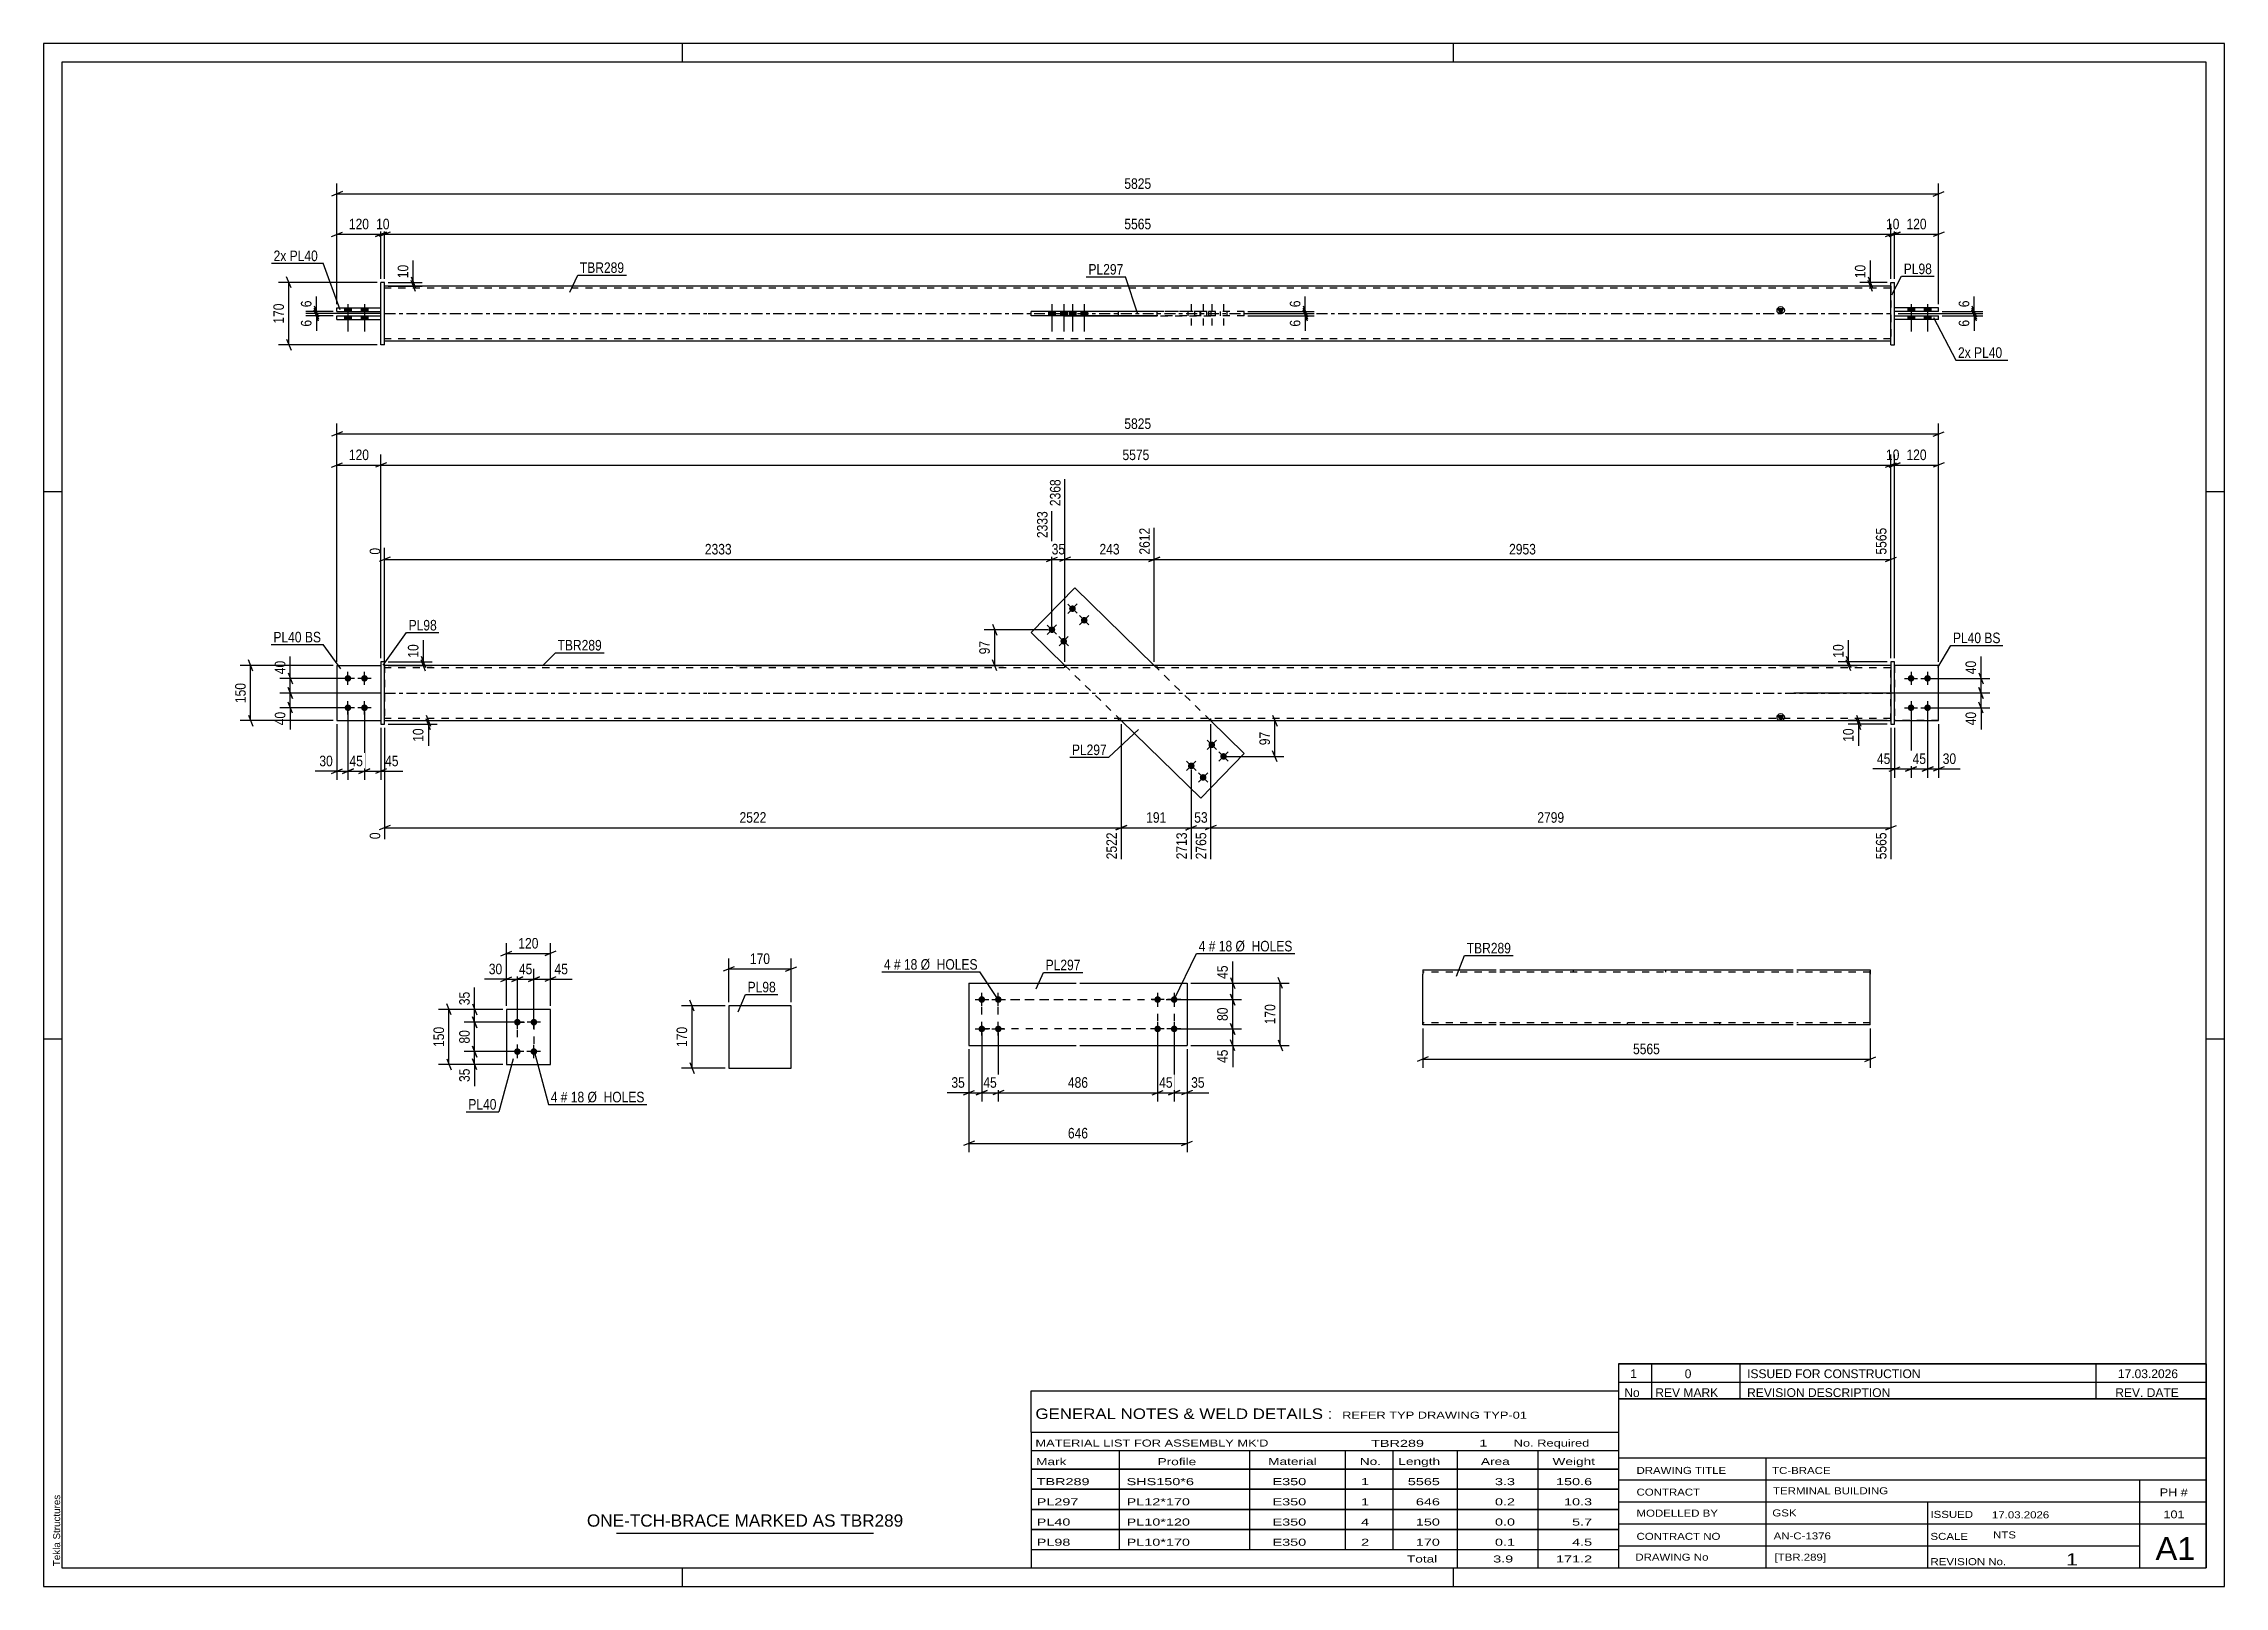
# Paper-space layout 'Layout1' of a CAD drawing. Header units: millimetres. Extents: x 0 to 594, y 0 to 420.
# The model-space entities are those that its viewports show. They can reach past a viewport. Long polylines and large blocks are cut down to what shows.
import ezdxf

# ---------------------------------------------------------------- set-up
doc = ezdxf.new("R2010")
doc.units = ezdxf.units.MM
doc.linetypes.add('DXK_LINE_DOT2', pattern=[3.9198, 1.9599, -1.9599])
doc.linetypes.add('DXK_LINE_DOT3', pattern=[5.9187, 2.979, -0.9799, 0.9799, -0.9799])
doc.layers.add('Viewport layer', color=7, linetype='Continuous', plot=False)
doc.styles.add('Arial', font='ARIAL.TTF', dxfattribs={"height": 0.2})
doc.styles.add('Arial Narrow', font='ARIALN.TTF', dxfattribs={"height": 0.2})

# ---------------------------------------------------------------- blocks, each defined once
blk = doc.blocks.new('Unknown-580575391-1131')
at = {"color": 5, "linetype": 'Continuous'}
for p, q in [((594, 420), (0, 420)), ((0, 420), (0, 0)), ((174, 415), (174, 420)), ((384, 415), (384, 420)), ((594, 0), (594, 420)), ((589, 415), (5, 415)), ((5, 415), (5, 5)), ((589, 5), (589, 415)), ((5, 298), (0, 298)), ((594, 298), (589, 298)), ((5, 149), (0, 149)), ((594, 149), (589, 149)), ((0, 0), (594, 0)), ((5, 5), (589, 5)), ((174, 0), (174, 5)), ((384, 0), (384, 5))]:
    blk.add_line(p, q, dxfattribs=at)
at = {"color": 174, "linetype": 'Continuous', "style": 'Arial'}
blk.add_text('Tekla Structures', height=1.9102, rotation=90, dxfattribs=at).set_placement((4.5, 5.5))
blk = doc.blocks.new('Bolt-580575391-2195 - 2156')
at = {"linetype": 'Continuous'}
for points in [[(129.04, 152.69, -1), (129.04, 154.49, -1)], [(133.54, 152.69, -1), (133.54, 154.49, -1)], [(129.04, 144.69, -1), (129.04, 146.49, -1)], [(133.54, 144.69, -1), (133.54, 146.49, -1)]]:
    blk.add_hatch(color=1, dxfattribs=at).paths.add_polyline_path(points)
at = {"color": 1, "linetype": 'Continuous'}
for p, q in [((129.04, 151.79), (129.04, 155.39)), ((133.54, 151.79), (133.54, 155.39)), ((130.84, 153.59), (127.24, 153.59)), ((135.34, 153.59), (131.74, 153.59)), ((130.84, 145.59), (127.24, 145.59)), ((129.04, 143.79), (129.04, 147.39)), ((135.34, 145.59), (131.74, 145.59)), ((133.54, 143.79), (133.54, 147.39))]:
    blk.add_line(p, q, dxfattribs=at)
blk = doc.blocks.new('Part-580575391-2162 - 2156')
at = {"color": 2, "linetype": 'Continuous'}
for p, q in [((126.04, 157.09), (126.04, 142.09)), ((138.04, 157.09), (126.04, 157.09)), ((138.04, 142.09), (138.04, 157.09)), ((126.04, 142.09), (138.04, 142.09))]:
    blk.add_line(p, q, dxfattribs=at)
blk = doc.blocks.new('Part-580575391-1689 - 1678')
at = {"color": 2, "linetype": 'Continuous'}
for p, q in [((280.87, 271.83), (268.99, 259.67)), ((302.51, 250.7), (280.87, 271.83)), ((268.99, 259.67), (278.17, 250.7)), ((315.18, 214.57), (293.54, 235.7)), ((327.05, 226.73), (317.87, 235.7)), ((327.05, 226.73), (315.18, 214.57))]:
    blk.add_line(p, q, dxfattribs=at)
at = {"color": 7, "linetype": 'DXK_LINE_DOT2'}
for p, q in [((293.54, 235.7), (278.17, 250.7)), ((317.87, 235.7), (302.51, 250.7))]:
    blk.add_line(p, q, dxfattribs=at)
blk = doc.blocks.new('Bolt-580575391-1681 - 1678')
at = {"linetype": 'Continuous'}
for points in [[(317.56, 228.46, -1), (318.82, 229.74, -1)], [(320.78, 225.31, -1), (322.04, 226.6, -1)], [(311.97, 222.73, -1), (313.23, 224.02, -1)], [(315.19, 219.59, -1), (316.45, 220.88, -1)]]:
    blk.add_hatch(color=1, dxfattribs=at).paths.add_polyline_path(points)
at = {"color": 1, "linetype": 'Continuous'}
for p, q in [((319.47, 227.84), (316.9, 230.36)), ((316.93, 227.81), (319.44, 230.39)), ((322.69, 224.7), (320.12, 227.21)), ((320.15, 224.67), (322.66, 227.24)), ((313.89, 222.12), (311.31, 224.63)), ((311.34, 222.09), (313.86, 224.66)), ((317.11, 218.98), (314.53, 221.49)), ((314.56, 218.95), (317.07, 221.52))]:
    blk.add_line(p, q, dxfattribs=at)
blk = doc.blocks.new('Bolt-580575391-1682 - 1678')
at = {"linetype": 'Continuous'}
for points in [[(280.86, 266.81, -1), (279.6, 265.52, -1)], [(284.07, 263.67, -1), (282.82, 262.38, -1)], [(275.27, 261.09, -1), (274.01, 259.8, -1)], [(278.49, 257.94, -1), (277.23, 256.66, -1)]]:
    blk.add_hatch(color=1, dxfattribs=at).paths.add_polyline_path(points)
at = {"color": 1, "linetype": 'Continuous'}
for p, q in [((278.94, 267.43), (281.51, 264.91)), ((281.48, 267.46), (278.97, 264.88)), ((273.35, 261.7), (275.93, 259.19)), ((275.89, 261.73), (273.38, 259.16)), ((282.16, 264.28), (284.73, 261.77)), ((284.7, 264.31), (282.19, 261.74)), ((276.57, 258.56), (279.14, 256.04)), ((279.11, 258.59), (276.6, 256.01))]:
    blk.add_line(p, q, dxfattribs=at)
blk = doc.blocks.new('Bolt-580575391-1683 - 1678')
at = {"linetype": 'Continuous'}
for points in [[(82.89, 246.3, -1), (82.89, 248.1, -1)], [(87.39, 246.3, -1), (87.39, 248.1, -1)], [(82.89, 238.3, -1), (82.89, 240.1, -1)], [(87.39, 238.3, -1), (87.39, 240.1, -1)]]:
    blk.add_hatch(color=1, dxfattribs=at).paths.add_polyline_path(points)
at = {"color": 1, "linetype": 'Continuous'}
for p, q in [((84.69, 247.2), (81.09, 247.2)), ((82.89, 245.4), (82.89, 249)), ((89.19, 247.2), (85.59, 247.2)), ((87.39, 245.4), (87.39, 249)), ((84.69, 239.2), (81.09, 239.2)), ((82.89, 237.4), (82.89, 241)), ((89.19, 239.2), (85.59, 239.2)), ((87.39, 237.4), (87.39, 241))]:
    blk.add_line(p, q, dxfattribs=at)
blk = doc.blocks.new('Bolt-580575391-1684 - 1678')
at = {"linetype": 'Continuous'}
for points in [[(508.65, 248.1, -1), (508.65, 246.3, -1)], [(513.15, 248.1, -1), (513.15, 246.3, -1)], [(508.65, 240.1, -1), (508.65, 238.3, -1)], [(513.15, 240.1, -1), (513.15, 238.3, -1)]]:
    blk.add_hatch(color=1, dxfattribs=at).paths.add_polyline_path(points)
at = {"color": 1, "linetype": 'Continuous'}
for p, q in [((506.85, 247.2), (510.45, 247.2)), ((508.65, 249), (508.65, 245.4)), ((511.35, 247.2), (514.95, 247.2)), ((513.15, 249), (513.15, 245.4)), ((506.85, 239.2), (510.45, 239.2)), ((508.65, 241), (508.65, 237.4)), ((511.35, 239.2), (514.95, 239.2)), ((513.15, 241), (513.15, 237.4))]:
    blk.add_line(p, q, dxfattribs=at)
blk = doc.blocks.new('Part-580575391-1694 - 1678')
at = {"color": 2, "linetype": 'Continuous'}
for p, q in [((92.89, 251.7), (91.89, 251.7)), ((91.89, 251.7), (91.89, 234.7)), ((92.89, 234.7), (92.89, 251.7)), ((91.89, 234.7), (92.89, 234.7))]:
    blk.add_line(p, q, dxfattribs=at)
blk = doc.blocks.new('Part-580575391-1699 - 1678')
at = {"color": 7, "linetype": 'DXK_LINE_DOT2'}
for p, q in [((79.89, 250.7), (79.89, 235.7)), ((79.89, 250.7), (91.89, 250.7)), ((91.89, 250.7), (91.89, 235.7)), ((79.89, 235.7), (91.89, 235.7))]:
    blk.add_line(p, q, dxfattribs=at)
blk = doc.blocks.new('Part-580575391-1704 - 1678')
at = {"color": 2, "linetype": 'Continuous'}
for p, q in [((79.89, 250.7), (79.89, 235.7)), ((79.89, 250.7), (91.89, 250.7)), ((79.89, 235.7), (91.89, 235.7))]:
    blk.add_line(p, q, dxfattribs=at)
at = {"color": 7, "linetype": 'DXK_LINE_DOT2'}
blk.add_line((91.89, 250.7), (91.89, 235.7), dxfattribs=at)
blk = doc.blocks.new('Part-580575391-1705 - 1678')
at = {"color": 2, "linetype": 'Continuous'}
for p, q in [((504.15, 251.7), (503.15, 251.7)), ((503.15, 251.7), (503.15, 234.7)), ((504.15, 234.7), (504.15, 251.7)), ((503.15, 234.7), (504.15, 234.7))]:
    blk.add_line(p, q, dxfattribs=at)
blk = doc.blocks.new('Part-580575391-1710 - 1678')
at = {"color": 7, "linetype": 'DXK_LINE_DOT2'}
for p, q in [((516.15, 250.7), (504.15, 250.7)), ((504.15, 235.7), (504.15, 250.7)), ((516.15, 235.7), (516.15, 250.7)), ((516.15, 235.7), (504.15, 235.7))]:
    blk.add_line(p, q, dxfattribs=at)
blk = doc.blocks.new('Part-580575391-1715 - 1678')
at = {"color": 2, "linetype": 'Continuous'}
for p, q in [((516.15, 250.7), (504.15, 250.7)), ((516.15, 235.7), (516.15, 250.7)), ((504.15, 235.7), (516.15, 235.7))]:
    blk.add_line(p, q, dxfattribs=at)
at = {"color": 7, "linetype": 'DXK_LINE_DOT2'}
blk.add_line((504.15, 250.7), (504.15, 235.7), dxfattribs=at)
blk = doc.blocks.new('Part-580575391-1720 - 1678')
at = {"linetype": 'Continuous'}
blk.add_hatch(color=2, dxfattribs=at).paths.add_polyline_path([(473.15, 235.7), (472.35, 237.1), (473.95, 237.1)])
at = {"color": 2, "linetype": 'Continuous'}
for p, q in [((180.89, 250.7), (92.89, 250.7)), ((415.05, 250.7), (180.99, 250.7)), ((503.15, 250.7), (415.15, 250.7)), ((92.89, 235.7), (180.89, 235.7)), ((180.99, 235.7), (415.05, 235.7)), ((415.15, 235.7), (503.15, 235.7)), ((473.15, 235.7), (472.35, 237.1)), ((472.35, 237.1), (473.95, 237.1)), ((473.95, 237.1), (473.15, 235.7))]:
    blk.add_line(p, q, dxfattribs=at)
at = {"color": 7, "linetype": 'DXK_LINE_DOT2'}
for p, q in [((92.89, 250.7), (92.89, 235.7)), ((180.89, 250.1), (92.89, 250.1)), ((415.05, 250.1), (180.99, 250.1)), ((278.07, 250.7), (278.07, 250.1)), ((303.22, 250.7), (303.22, 250.1)), ((503.15, 250.1), (415.15, 250.1)), ((503.15, 235.7), (503.15, 250.7)), ((180.89, 236.3), (92.89, 236.3)), ((415.05, 236.3), (180.99, 236.3)), ((292.82, 235.7), (292.82, 236.3)), ((317.97, 235.7), (317.97, 236.3)), ((503.15, 236.3), (415.15, 236.3))]:
    blk.add_line(p, q, dxfattribs=at)
at = {"color": 7, "linetype": 'DXK_LINE_DOT3'}
for p, q in [((92.89, 243.2), (180.89, 243.2)), ((180.99, 243.2), (415.05, 243.2)), ((415.15, 243.2), (503.15, 243.2))]:
    blk.add_line(p, q, dxfattribs=at)
at = {"color": 2, "linetype": 'Continuous'}
blk.add_circle((473.15, 236.6), 1, dxfattribs=at)
blk = doc.blocks.new('Bolt-580575391-1423 - 1368')
at = {"color": 1, "linetype": 'DXK_LINE_DOT2'}
for p, q in [((311.7, 347.11), (311.7, 345.91)), ((312.6, 349.11), (312.6, 341.61)), ((313.5, 347.11), (313.5, 345.91)), ((314.92, 347.11), (314.92, 345.91)), ((315.82, 349.11), (315.82, 341.61)), ((316.72, 347.11), (316.72, 345.91)), ((317.29, 347.11), (317.29, 345.91)), ((318.19, 349.11), (318.19, 341.61)), ((319.09, 347.11), (319.09, 345.91)), ((320.51, 347.11), (320.51, 345.91)), ((321.41, 349.11), (321.41, 341.61)), ((322.31, 347.11), (322.31, 345.91))]:
    blk.add_line(p, q, dxfattribs=at)
blk = doc.blocks.new('Bolt-580575391-1471 - 1368')
at = {"linetype": 'Continuous'}
for points in [[(81.99, 347.11), (83.79, 347.11), (83.79, 348.11), (81.99, 348.11)], [(81.99, 347.11), (83.79, 347.11), (83.79, 348.11), (81.99, 348.11)], [(81.99, 344.91), (83.79, 344.91), (83.79, 345.91), (81.99, 345.91)], [(81.99, 344.91), (83.79, 344.91), (83.79, 345.91), (81.99, 345.91)], [(86.49, 347.11), (88.29, 347.11), (88.29, 348.11), (86.49, 348.11)], [(86.49, 347.11), (88.29, 347.11), (88.29, 348.11), (86.49, 348.11)], [(86.49, 344.91), (88.29, 344.91), (88.29, 345.91), (86.49, 345.91)], [(86.49, 344.91), (88.29, 344.91), (88.29, 345.91), (86.49, 345.91)]]:
    blk.add_hatch(color=1, dxfattribs=at).paths.add_polyline_path(points)
at = {"color": 1, "linetype": 'Continuous'}
for p, q in [((81.99, 348.11), (81.99, 347.11)), ((81.99, 348.11), (81.99, 347.11)), ((81.99, 345.91), (81.99, 344.91)), ((81.99, 345.91), (81.99, 344.91)), ((82.89, 349.11), (82.89, 341.61)), ((82.89, 349.11), (82.89, 341.61)), ((83.79, 348.11), (83.79, 347.11)), ((83.79, 348.11), (83.79, 347.11)), ((83.79, 345.91), (83.79, 344.91)), ((83.79, 345.91), (83.79, 344.91)), ((86.49, 348.11), (86.49, 347.11)), ((86.49, 348.11), (86.49, 347.11)), ((86.49, 345.91), (86.49, 344.91)), ((86.49, 345.91), (86.49, 344.91)), ((87.39, 349.11), (87.39, 341.61)), ((87.39, 349.11), (87.39, 341.61)), ((88.29, 348.11), (88.29, 347.11)), ((88.29, 348.11), (88.29, 347.11)), ((88.29, 345.91), (88.29, 344.91)), ((88.29, 345.91), (88.29, 344.91))]:
    blk.add_line(p, q, dxfattribs=at)
blk = doc.blocks.new('Part-580575391-1396 - 1368')
at = {"color": 2, "linetype": 'Continuous'}
for p, q in [((516.15, 348.11), (504.15, 348.11)), ((516.15, 347.11), (504.15, 347.11)), ((516.15, 347.11), (516.15, 348.11))]:
    blk.add_line(p, q, dxfattribs=at)
at = {"color": 7, "linetype": 'DXK_LINE_DOT2'}
blk.add_line((504.15, 347.11), (504.15, 348.11), dxfattribs=at)
blk = doc.blocks.new('Part-580575391-1401 - 1368')
at = {"color": 2, "linetype": 'Continuous'}
for p, q in [((504.15, 345.91), (516.15, 345.91)), ((516.15, 344.91), (504.15, 344.91)), ((516.15, 344.91), (516.15, 345.91))]:
    blk.add_line(p, q, dxfattribs=at)
at = {"color": 7, "linetype": 'DXK_LINE_DOT2'}
blk.add_line((504.15, 344.91), (504.15, 345.91), dxfattribs=at)
blk = doc.blocks.new('Part-580575391-1416 - 1368')
at = {"linetype": 'Continuous'}
blk.add_hatch(color=2, dxfattribs=at).paths.add_polyline_path([(473.15, 346.51), (472.35, 347.91), (473.95, 347.91)])
at = {"color": 2, "linetype": 'Continuous'}
for p, q in [((180.89, 354.01), (92.89, 354.01)), ((415.05, 354.01), (180.99, 354.01)), ((503.15, 354.01), (415.15, 354.01)), ((278.07, 347.21), (303.22, 347.21)), ((278.07, 347.11), (278.07, 347.21)), ((278.07, 345.91), (278.07, 345.81)), ((303.22, 345.81), (278.07, 345.81)), ((292.82, 347.11), (292.82, 347.21)), ((292.82, 345.91), (292.82, 345.81)), ((303.22, 347.21), (303.22, 345.81)), ((473.15, 346.51), (472.35, 347.91)), ((472.35, 347.91), (473.95, 347.91)), ((473.95, 347.91), (473.15, 346.51)), ((180.89, 339.01), (92.89, 339.01)), ((415.05, 339.01), (180.99, 339.01)), ((503.15, 339.01), (415.15, 339.01))]:
    blk.add_line(p, q, dxfattribs=at)
at = {"color": 7, "linetype": 'DXK_LINE_DOT2'}
for p, q in [((92.89, 339.01), (92.89, 354.01)), ((180.89, 353.41), (92.89, 353.41)), ((415.05, 353.41), (180.99, 353.41)), ((503.15, 353.41), (415.15, 353.41)), ((503.15, 354.01), (503.15, 339.01)), ((278.07, 345.81), (278.07, 347.11)), ((292.82, 345.81), (292.82, 347.11)), ((303.22, 347.21), (317.97, 347.21)), ((317.97, 345.81), (303.22, 345.81)), ((317.97, 347.21), (317.97, 345.81)), ((180.89, 339.61), (92.89, 339.61)), ((415.05, 339.61), (180.99, 339.61)), ((503.15, 339.61), (415.15, 339.61))]:
    blk.add_line(p, q, dxfattribs=at)
at = {"color": 7, "linetype": 'DXK_LINE_DOT3'}
for p, q in [((92.89, 346.51), (180.89, 346.51)), ((180.99, 346.51), (415.05, 346.51)), ((415.15, 346.51), (503.15, 346.51))]:
    blk.add_line(p, q, dxfattribs=at)
at = {"color": 2, "linetype": 'Continuous'}
blk.add_circle((473.15, 347.41), 1, dxfattribs=at)
blk = doc.blocks.new('Bolt-580575391-1422 - 1368')
at = {"linetype": 'Continuous'}
for points in [[(275.54, 347.11), (273.74, 347.11), (273.74, 345.91), (275.54, 345.91)], [(278.76, 347.11), (276.96, 347.11), (276.96, 345.91), (278.76, 345.91)], [(281.13, 347.11), (279.33, 347.11), (279.33, 345.91), (281.13, 345.91)], [(284.35, 347.11), (282.55, 347.11), (282.55, 345.91), (284.35, 345.91)]]:
    blk.add_hatch(color=1, dxfattribs=at).paths.add_polyline_path(points)
at = {"color": 1, "linetype": 'Continuous'}
for p, q in [((273.74, 347.11), (273.74, 345.91)), ((274.64, 349.11), (274.64, 341.61)), ((275.54, 347.11), (275.54, 345.91)), ((276.96, 347.11), (276.96, 345.91)), ((277.86, 349.11), (277.86, 341.61)), ((278.76, 347.11), (278.76, 345.91)), ((279.33, 347.11), (279.33, 345.91)), ((280.23, 349.11), (280.23, 341.61)), ((281.13, 347.11), (281.13, 345.91)), ((282.55, 347.11), (282.55, 345.91)), ((283.45, 349.11), (283.45, 341.61)), ((284.35, 347.11), (284.35, 345.91))]:
    blk.add_line(p, q, dxfattribs=at)
blk = doc.blocks.new('Part-580575391-1444 - 1368')
at = {"color": 2, "linetype": 'Continuous'}
for p, q in [((503.15, 338.01), (503.15, 355.01)), ((503.15, 355.01), (504.15, 355.01)), ((504.15, 338.01), (504.15, 355.01)), ((503.15, 338.01), (504.15, 338.01))]:
    blk.add_line(p, q, dxfattribs=at)
blk = doc.blocks.new('Part-580575391-1449 - 1368')
at = {"color": 2, "linetype": 'Continuous'}
for p, q in [((79.89, 344.91), (79.89, 345.91)), ((79.89, 345.91), (91.89, 345.91)), ((79.89, 344.91), (91.89, 344.91))]:
    blk.add_line(p, q, dxfattribs=at)
at = {"color": 7, "linetype": 'DXK_LINE_DOT2'}
blk.add_line((91.89, 344.91), (91.89, 345.91), dxfattribs=at)
blk = doc.blocks.new('Part-580575391-1454 - 1368')
at = {"color": 2, "linetype": 'Continuous'}
for p, q in [((79.89, 347.11), (79.89, 348.11)), ((79.89, 348.11), (91.89, 348.11)), ((79.89, 347.11), (91.89, 347.11))]:
    blk.add_line(p, q, dxfattribs=at)
at = {"color": 7, "linetype": 'DXK_LINE_DOT2'}
blk.add_line((91.89, 347.11), (91.89, 348.11), dxfattribs=at)
blk = doc.blocks.new('Part-580575391-1455 - 1368')
at = {"color": 2, "linetype": 'Continuous'}
for p, q in [((92.89, 355.01), (91.89, 355.01)), ((91.89, 338.01), (91.89, 355.01)), ((92.89, 338.01), (92.89, 355.01)), ((92.89, 338.01), (91.89, 338.01))]:
    blk.add_line(p, q, dxfattribs=at)
blk = doc.blocks.new('Part-580575391-1470 - 1368')
at = {"color": 2, "linetype": 'Continuous'}
for p, q in [((268.99, 345.91), (268.99, 347.11)), ((303.22, 347.11), (268.99, 347.11)), ((303.22, 345.91), (268.99, 345.91)), ((280.87, 345.91), (280.87, 347.11))]:
    blk.add_line(p, q, dxfattribs=at)
at = {"color": 7, "linetype": 'DXK_LINE_DOT2'}
for p, q in [((327.05, 347.11), (303.22, 347.11)), ((327.05, 345.91), (303.22, 345.91)), ((315.18, 345.91), (315.18, 347.11)), ((327.05, 345.91), (327.05, 347.11))]:
    blk.add_line(p, q, dxfattribs=at)
blk = doc.blocks.new('Bolt-580575391-1472 - 1368')
at = {"linetype": 'Continuous'}
for points in [[(509.55, 348.11), (507.75, 348.11), (507.75, 347.11), (509.55, 347.11)], [(509.55, 348.11), (507.75, 348.11), (507.75, 347.11), (509.55, 347.11)], [(509.55, 345.91), (507.75, 345.91), (507.75, 344.91), (509.55, 344.91)], [(509.55, 345.91), (507.75, 345.91), (507.75, 344.91), (509.55, 344.91)], [(514.05, 348.11), (512.25, 348.11), (512.25, 347.11), (514.05, 347.11)], [(514.05, 348.11), (512.25, 348.11), (512.25, 347.11), (514.05, 347.11)], [(514.05, 345.91), (512.25, 345.91), (512.25, 344.91), (514.05, 344.91)], [(514.05, 345.91), (512.25, 345.91), (512.25, 344.91), (514.05, 344.91)]]:
    blk.add_hatch(color=1, dxfattribs=at).paths.add_polyline_path(points)
at = {"color": 1, "linetype": 'Continuous'}
for p, q in [((507.75, 348.11), (507.75, 347.11)), ((507.75, 348.11), (507.75, 347.11)), ((507.75, 345.91), (507.75, 344.91)), ((507.75, 345.91), (507.75, 344.91)), ((508.65, 349.11), (508.65, 341.61)), ((508.65, 349.11), (508.65, 341.61)), ((509.55, 348.11), (509.55, 347.11)), ((509.55, 348.11), (509.55, 347.11)), ((509.55, 345.91), (509.55, 344.91)), ((509.55, 345.91), (509.55, 344.91)), ((512.25, 348.11), (512.25, 347.11)), ((512.25, 348.11), (512.25, 347.11)), ((512.25, 345.91), (512.25, 344.91)), ((512.25, 345.91), (512.25, 344.91)), ((513.15, 349.11), (513.15, 341.61)), ((513.15, 349.11), (513.15, 341.61)), ((514.05, 348.11), (514.05, 347.11)), ((514.05, 348.11), (514.05, 347.11)), ((514.05, 345.91), (514.05, 344.91)), ((514.05, 345.91), (514.05, 344.91))]:
    blk.add_line(p, q, dxfattribs=at)
blk = doc.blocks.new('Part-580575391-3550 - 3549')
at = {"color": 2, "linetype": 'Continuous'}
for p, q in [((252.04, 164.26), (281.24, 164.26)), ((252.04, 164.26), (252.04, 147.26)), ((282.24, 164.26), (311.44, 164.26)), ((311.44, 164.26), (311.44, 147.26)), ((252.04, 147.26), (281.24, 147.26)), ((282.24, 147.26), (311.44, 147.26))]:
    blk.add_line(p, q, dxfattribs=at)
blk = doc.blocks.new('Bolt-580575391-3551 - 3549')
at = {"linetype": 'Continuous'}
for points in [[(303.44, 158.86, -1), (303.44, 160.66, -1)], [(307.94, 158.86, -1), (307.94, 160.66, -1)], [(303.44, 150.86, -1), (303.44, 152.66, -1)], [(307.94, 150.86, -1), (307.94, 152.66, -1)]]:
    blk.add_hatch(color=1, dxfattribs=at).paths.add_polyline_path(points)
at = {"color": 1, "linetype": 'Continuous'}
for p, q in [((303.44, 161.56), (303.44, 157.96)), ((307.94, 161.56), (307.94, 157.96)), ((305.24, 159.76), (301.64, 159.76)), ((309.74, 159.76), (306.14, 159.76)), ((305.24, 151.76), (301.64, 151.76)), ((303.44, 153.56), (303.44, 149.96)), ((309.74, 151.76), (306.14, 151.76)), ((307.94, 153.56), (307.94, 149.96))]:
    blk.add_line(p, q, dxfattribs=at)
blk = doc.blocks.new('Bolt-580575391-3552 - 3549')
at = {"linetype": 'Continuous'}
for points in [[(255.54, 160.66, -1), (255.54, 158.86, -1)], [(260.04, 160.66, -1), (260.04, 158.86, -1)], [(255.54, 152.66, -1), (255.54, 150.86, -1)], [(260.04, 152.66, -1), (260.04, 150.86, -1)]]:
    blk.add_hatch(color=1, dxfattribs=at).paths.add_polyline_path(points)
at = {"color": 1, "linetype": 'Continuous'}
for p, q in [((255.54, 157.96), (255.54, 161.56)), ((260.04, 157.96), (260.04, 161.56)), ((253.74, 159.76), (257.34, 159.76)), ((258.24, 159.76), (261.84, 159.76)), ((253.74, 151.76), (257.34, 151.76)), ((255.54, 149.96), (255.54, 153.56)), ((258.24, 151.76), (261.84, 151.76)), ((260.04, 149.96), (260.04, 153.56))]:
    blk.add_line(p, q, dxfattribs=at)
blk = doc.blocks.new('Part-580575391-2399 - 2393')
at = {"color": 2, "linetype": 'Continuous'}
for p, q in [((203.62, 158.09), (186.62, 158.09)), ((186.62, 158.09), (186.62, 141.09)), ((203.62, 141.09), (203.62, 158.09)), ((186.62, 141.09), (203.62, 141.09))]:
    blk.add_line(p, q, dxfattribs=at)
blk = doc.blocks.new('Part-580575391-2546 - 2538')
at = {"color": 2, "linetype": 'Continuous'}
for p, q in [((375.63, 167.84), (375.63, 166.64)), ((375.63, 167.84), (395.63, 167.84)), ((375.63, 153.58), (375.63, 166.64)), ((396.63, 167.84), (476.53, 167.84)), ((477.53, 167.84), (497.53, 167.84)), ((497.53, 167.84), (497.53, 167.74)), ((497.53, 167.74), (497.53, 166.64)), ((497.53, 152.84), (497.53, 166.64)), ((375.63, 152.93), (375.63, 153.58)), ((375.63, 152.84), (375.63, 152.93)), ((395.63, 152.84), (375.63, 152.84)), ((476.53, 152.84), (396.63, 152.84)), ((497.53, 152.84), (477.53, 152.84))]:
    blk.add_line(p, q, dxfattribs=at)
at = {"color": 7, "linetype": 'DXK_LINE_DOT2'}
for p, q in [((395.63, 167.24), (375.63, 167.24)), ((476.53, 167.24), (396.63, 167.24)), ((416.63, 167.84), (416.63, 167.24)), ((441.78, 167.84), (441.78, 167.24)), ((497.53, 167.24), (477.53, 167.24)), ((497.53, 166.64), (497.53, 167.48)), ((375.63, 153.58), (375.63, 153.19)), ((375.63, 153.44), (375.63, 153.48)), ((395.63, 153.44), (375.63, 153.44)), ((476.53, 153.44), (396.63, 153.44)), ((431.38, 152.84), (431.38, 153.44)), ((456.53, 152.84), (456.53, 153.44)), ((497.53, 153.44), (477.53, 153.44)), ((497.53, 153.44), (497.53, 153.48))]:
    blk.add_line(p, q, dxfattribs=at)
blk = doc.blocks.new('Rectangle-580575391-2379 - 2156')
at = {"color": 1, "linetype": 'DXK_LINE_DOT2'}
blk.add_lwpolyline([(129.04, 153.59), (133.54, 153.59), (133.54, 145.59), (129.04, 145.59), (129.04, 153.59)], close=True, dxfattribs=at)
blk = doc.blocks.new('Rectangle-580575391-3723 - 3549')
at = {"color": 1, "linetype": 'DXK_LINE_DOT2'}
for p, q in [((255.54, 159.76), (281.24, 159.76)), ((255.54, 151.76), (255.54, 159.76)), ((282.24, 159.76), (307.94, 159.76)), ((307.94, 159.76), (307.94, 151.76)), ((281.24, 151.76), (255.54, 151.76)), ((307.94, 151.76), (282.24, 151.76))]:
    blk.add_line(p, q, dxfattribs=at)
blk = doc.blocks.new('Rectangle-580575391-3733 - 3549')
at = {"color": 1, "linetype": 'DXK_LINE_DOT2'}
for p, q in [((260.04, 159.76), (281.24, 159.76)), ((260.04, 151.76), (260.04, 159.76)), ((282.24, 159.76), (303.44, 159.76)), ((303.44, 159.76), (303.44, 151.76)), ((281.24, 151.76), (260.04, 151.76)), ((303.44, 151.76), (282.24, 151.76))]:
    blk.add_line(p, q, dxfattribs=at)
blk = doc.blocks.new('StraightDimension-580575391-2295 - 2156')
at = {"color": 7, "linetype": 'Continuous'}
for p, q in [((125.04, 157.09), (114.56, 157.09)), ((116.81, 158.59), (118.01, 155.59)), ((118.01, 152.09), (116.81, 155.09)), ((117.41, 153.59), (117.41, 157.09)), ((128.04, 153.59), (114.56, 153.59))]:
    blk.add_line(p, q, dxfattribs=at)
at = {"color": 0}
blk.add_wipeout([(116.66, 162.48), (112.46, 162.48), (112.46, 157.62), (116.66, 157.62)], dxfattribs=at)
at = {"color": 7, "linetype": 'Continuous'}
blk.add_line((117.41, 157.09), (117.41, 163), dxfattribs=at)
blk.add_line((117.41, 157.09), (117.41, 163), dxfattribs=at)
at = {"color": 3, "style": 'Arial Narrow'}
blk.add_text('35', height=2.863, rotation=90.00021, dxfattribs=at).set_placement((116.06, 158.22))
blk = doc.blocks.new('StraightDimension-580575391-2272 - 2156')
at = {"color": 7, "linetype": 'Continuous'}
for p, q in [((128.04, 145.59), (114.56, 145.59)), ((116.81, 147.09), (118.01, 144.09)), ((118.01, 140.59), (116.81, 143.59)), ((117.41, 142.09), (117.41, 145.59)), ((125.04, 142.09), (114.56, 142.09))]:
    blk.add_line(p, q, dxfattribs=at)
at = {"color": 0}
blk.add_wipeout([(116.66, 141.57), (112.46, 141.57), (112.46, 136.71), (116.66, 136.71)], dxfattribs=at)
at = {"color": 7, "linetype": 'Continuous'}
blk.add_line((117.41, 142.09), (117.41, 136.19), dxfattribs=at)
blk.add_line((117.41, 142.09), (117.41, 136.19), dxfattribs=at)
at = {"color": 3, "style": 'Arial Narrow'}
blk.add_text('35', height=2.863, rotation=90.00021, dxfattribs=at).set_placement((116.06, 137.31))
blk = doc.blocks.new('StraightDimension-580575391-2285 - 2156')
at = {"color": 7, "linetype": 'Continuous'}
for p, q in [((116.81, 155.09), (118.01, 152.09)), ((128.04, 153.59), (114.56, 153.59)), ((117.41, 145.59), (117.41, 153.59)), ((128.04, 145.59), (114.56, 145.59)), ((118.01, 144.09), (116.81, 147.09))]:
    blk.add_line(p, q, dxfattribs=at)
at = {"color": 0}
blk.add_wipeout([(116.66, 152.02), (112.46, 152.02), (112.46, 147.17), (116.66, 147.17)], dxfattribs=at)
at = {"color": 3, "style": 'Arial Narrow'}
blk.add_text('80', height=2.863, rotation=90.00021, dxfattribs=at).set_placement((116.06, 147.77))
blk = doc.blocks.new('StraightDimension-580575391-2309 - 2156')
at = {"color": 7, "linetype": 'Continuous'}
for p, q in [((125.04, 157.09), (107.56, 157.09)), ((111.01, 155.59), (109.81, 158.59)), ((110.41, 142.09), (110.41, 157.09)), ((109.81, 143.59), (111.01, 140.59)), ((125.04, 142.09), (107.56, 142.09))]:
    blk.add_line(p, q, dxfattribs=at)
at = {"color": 0}
blk.add_wipeout([(109.66, 152.94), (105.46, 152.94), (105.46, 146.25), (109.66, 146.25)], dxfattribs=at)
at = {"color": 3, "style": 'Arial Narrow'}
blk.add_text('150', height=2.863, rotation=90.00021, dxfattribs=at).set_placement((109.06, 146.85))
blk = doc.blocks.new('StraightDimension-580575391-2326 - 2156')
at = {"color": 7, "linetype": 'Continuous'}
for p, q in [((126.04, 158.09), (126.04, 168.15)), ((129.04, 154.59), (129.04, 168.15)), ((124.54, 164.7), (127.54, 165.9)), ((126.04, 165.3), (129.04, 165.3)), ((130.54, 165.9), (127.54, 164.7))]:
    blk.add_line(p, q, dxfattribs=at)
at = {"color": 0}
blk.add_wipeout([(125.51, 166.05), (125.51, 170.25), (120.66, 170.25), (120.66, 166.05)], dxfattribs=at)
at = {"color": 7, "linetype": 'Continuous'}
blk.add_line((126.04, 165.3), (120.13, 165.3), dxfattribs=at)
blk.add_line((126.04, 165.3), (120.13, 165.3), dxfattribs=at)
at = {"color": 3, "style": 'Arial Narrow'}
blk.add_text('30', height=2.863, dxfattribs=at).set_placement((121.26, 166.65))
blk = doc.blocks.new('StraightDimension-580575391-2339 - 2156')
at = {"color": 7, "linetype": 'Continuous'}
for p, q in [((129.04, 154.59), (129.04, 168.15)), ((133.54, 154.59), (133.54, 168.15)), ((127.54, 164.7), (130.54, 165.9)), ((129.04, 165.3), (133.54, 165.3)), ((135.04, 165.9), (132.04, 164.7))]:
    blk.add_line(p, q, dxfattribs=at)
at = {"color": 0}
blk.add_wipeout([(133.72, 166.05), (133.72, 170.25), (128.86, 170.25), (128.86, 166.05)], dxfattribs=at)
at = {"color": 3, "style": 'Arial Narrow'}
blk.add_text('45', height=2.863, dxfattribs=at).set_placement((129.46, 166.65))
blk = doc.blocks.new('StraightDimension-580575391-2349 - 2156')
at = {"color": 7, "linetype": 'Continuous'}
for p, q in [((133.54, 154.59), (133.54, 168.15)), ((138.04, 158.09), (138.04, 168.15)), ((132.04, 164.7), (135.04, 165.9)), ((133.54, 165.3), (138.04, 165.3)), ((139.54, 165.9), (136.54, 164.7))]:
    blk.add_line(p, q, dxfattribs=at)
at = {"color": 0}
blk.add_wipeout([(143.42, 166.05), (143.42, 170.25), (138.56, 170.25), (138.56, 166.05)], dxfattribs=at)
at = {"color": 7, "linetype": 'Continuous'}
blk.add_line((138.04, 165.3), (143.94, 165.3), dxfattribs=at)
blk.add_line((138.04, 165.3), (143.94, 165.3), dxfattribs=at)
at = {"color": 3, "style": 'Arial Narrow'}
blk.add_text('45', height=2.863, dxfattribs=at).set_placement((139.16, 166.65))
blk = doc.blocks.new('StraightDimension-580575391-2363 - 2156')
at = {"color": 7, "linetype": 'Continuous'}
for p, q in [((124.54, 171.7), (127.54, 172.9)), ((126.04, 158.09), (126.04, 175.15)), ((126.04, 172.3), (138.04, 172.3)), ((139.54, 172.9), (136.54, 171.7)), ((138.04, 158.09), (138.04, 175.15))]:
    blk.add_line(p, q, dxfattribs=at)
at = {"color": 0}
blk.add_wipeout([(135.38, 173.05), (135.38, 177.25), (128.7, 177.25), (128.7, 173.05)], dxfattribs=at)
at = {"color": 3, "style": 'Arial Narrow'}
blk.add_text('120', height=2.863, dxfattribs=at).set_placement((129.3, 173.65))
blk = doc.blocks.new('StraightDimension-580575391-2042 - 1678')
at = {"color": 7, "linetype": 'Continuous'}
for p, q in [((501.65, 304.68), (504.65, 305.88)), ((505.65, 305.88), (502.65, 304.68)), ((503.15, 252.7), (503.15, 308.13)), ((503.15, 305.28), (504.15, 305.28)), ((504.15, 252.7), (504.15, 308.13))]:
    blk.add_line(p, q, dxfattribs=at)
at = {"color": 0}
blk.add_wipeout([(506.08, 306.03), (506.08, 310.23), (501.23, 310.23), (501.23, 306.03)], dxfattribs=at)
at = {"color": 3, "style": 'Arial Narrow'}
blk.add_text('10', height=2.863, dxfattribs=at).set_placement((501.83, 306.63))
blk = doc.blocks.new('StraightDimension-580575391-1850 - 1678')
at = {"color": 7, "linetype": 'Continuous'}
for p, q in [((293.54, 234.7), (293.54, 197.94)), ((312.6, 222.38), (312.6, 197.94)), ((295.04, 207.15), (292.04, 205.95)), ((293.54, 206.55), (312.6, 206.55)), ((311.1, 205.95), (314.1, 207.15))]:
    blk.add_line(p, q, dxfattribs=at)
at = {"color": 0}
blk.add_wipeout([(306.41, 207.3), (306.41, 211.5), (299.72, 211.5), (299.72, 207.3)], dxfattribs=at)
at = {"color": 0, "linetype": 'Continuous'}
blk.add_wipeout([(312, 205.85), (307.8, 205.85), (307.8, 197.34), (312, 197.34)], dxfattribs=at)
at = {"color": 3, "style": 'Arial Narrow'}
blk.add_text('191', height=2.863, dxfattribs=at).set_placement((300.32, 207.9))
at = {"color": 3, "linetype": 'Continuous', "style": 'Arial Narrow'}
blk.add_text('2713', height=2.863, rotation=90.00021, dxfattribs=at).set_placement((311.4, 197.94))
blk = doc.blocks.new('StraightDimension-580575391-1945 - 1678')
at = {"color": 7, "linetype": 'Continuous'}
for p, q in [((508.65, 238.2), (508.65, 220.15)), ((504.15, 233.7), (504.15, 220.15)), ((502.65, 221.95), (505.65, 223.15)), ((504.15, 222.55), (508.65, 222.55)), ((510.15, 223.15), (507.15, 221.95))]:
    blk.add_line(p, q, dxfattribs=at)
at = {"color": 0}
blk.add_wipeout([(503.63, 223.3), (503.63, 227.5), (498.77, 227.5), (498.77, 223.3)], dxfattribs=at)
at = {"color": 7, "linetype": 'Continuous'}
blk.add_line((504.15, 222.55), (498.25, 222.55), dxfattribs=at)
blk.add_line((504.15, 222.55), (498.25, 222.55), dxfattribs=at)
at = {"color": 3, "style": 'Arial Narrow'}
blk.add_text('45', height=2.863, dxfattribs=at).set_placement((499.37, 223.9))
blk = doc.blocks.new('StraightDimension-580575391-2004 - 1678')
at = {"color": 7, "linetype": 'Continuous'}
for p, q in [((527.11, 244.72), (528.31, 241.72)), ((476.74, 243.22), (530.11, 243.22)), ((514.15, 239.2), (530.11, 239.2)), ((528.31, 237.7), (527.11, 240.7)), ((527.71, 239.2), (527.71, 243.22))]:
    blk.add_line(p, q, dxfattribs=at)
at = {"color": 0}
blk.add_wipeout([(526.96, 238.68), (522.76, 238.68), (522.76, 233.82), (526.96, 233.82)], dxfattribs=at)
at = {"color": 7, "linetype": 'Continuous'}
blk.add_line((527.71, 239.2), (527.71, 233.29), dxfattribs=at)
blk.add_line((527.71, 239.2), (527.71, 233.29), dxfattribs=at)
at = {"color": 3, "style": 'Arial Narrow'}
blk.add_text('40', height=2.863, rotation=90.00021, dxfattribs=at).set_placement((526.36, 234.42))
blk = doc.blocks.new('StraightDimension-580575391-1909 - 1678')
at = {"color": 7, "linetype": 'Continuous'}
for p, q in [((81.89, 247.2), (64.34, 247.2)), ((66.59, 248.7), (67.79, 245.7)), ((67.79, 241.7), (66.59, 244.7)), ((67.19, 243.2), (67.19, 247.2)), ((91.89, 243.2), (64.34, 243.2))]:
    blk.add_line(p, q, dxfattribs=at)
at = {"color": 0}
blk.add_wipeout([(66.44, 252.58), (62.24, 252.58), (62.24, 247.73), (66.44, 247.73)], dxfattribs=at)
at = {"color": 7, "linetype": 'Continuous'}
blk.add_line((67.19, 247.2), (67.19, 253.11), dxfattribs=at)
blk.add_line((67.19, 247.2), (67.19, 253.11), dxfattribs=at)
at = {"color": 3, "style": 'Arial Narrow'}
blk.add_text('40', height=2.863, rotation=90.00021, dxfattribs=at).set_placement((65.84, 248.33))
blk = doc.blocks.new('StraightDimension-580575391-1736 - 1678')
at = {"color": 7, "linetype": 'Continuous'}
for p, q in [((79.89, 251.7), (79.89, 316.6)), ((516.15, 251.7), (516.15, 316.6)), ((81.39, 314.35), (78.39, 313.15)), ((79.89, 313.75), (516.15, 313.75)), ((514.65, 313.15), (517.65, 314.35))]:
    blk.add_line(p, q, dxfattribs=at)
at = {"color": 0}
blk.add_wipeout([(302.28, 314.5), (302.28, 318.7), (293.77, 318.7), (293.77, 314.5)], dxfattribs=at)
at = {"color": 3, "style": 'Arial Narrow'}
blk.add_text('5825', height=2.863, dxfattribs=at).set_placement((294.37, 315.1))
blk = doc.blocks.new('StraightDimension-580575391-1750 - 1678')
at = {"color": 7, "linetype": 'Continuous'}
for p, q in [((274.64, 261.44), (274.64, 292.71)), ((94.39, 280.19), (91.39, 278.99)), ((92.89, 251.7), (92.89, 282.72)), ((92.89, 279.59), (274.64, 279.59)), ((273.14, 278.99), (276.14, 280.19))]:
    blk.add_line(p, q, dxfattribs=at)
at = {"color": 0, "linetype": 'Continuous'}
for points in [[(274.04, 293.31), (269.84, 293.31), (269.84, 284.79), (274.04, 284.79)], [(92.29, 283.32), (88.09, 283.32), (88.09, 280.29), (92.29, 280.29)]]:
    blk.add_wipeout(points, dxfattribs=at)
at = {"color": 0}
blk.add_wipeout([(188.02, 280.34), (188.02, 284.54), (179.51, 284.54), (179.51, 280.34)], dxfattribs=at)
at = {"color": 3, "linetype": 'Continuous', "style": 'Arial Narrow'}
for s, height, p in [('2333', 2.863, (273.44, 285.39)), ('0', 2.86, (91.69, 280.89))]:
    blk.add_text(s, height=height, rotation=90.00021, dxfattribs=at).set_placement(p)
at = {"color": 3, "style": 'Arial Narrow'}
blk.add_text('2333', height=2.863, dxfattribs=at).set_placement((180.11, 280.94))
blk = doc.blocks.new('StraightDimension-580575391-1760 - 1678')
at = {"color": 7, "linetype": 'Continuous'}
for p, q in [((278.17, 251.7), (278.17, 301.41)), ((274.64, 261.44), (274.64, 292.71)), ((273.14, 278.99), (276.14, 280.19)), ((274.64, 279.59), (278.17, 279.59)), ((279.67, 280.19), (276.67, 278.99))]:
    blk.add_line(p, q, dxfattribs=at)
at = {"color": 0, "linetype": 'Continuous'}
blk.add_wipeout([(277.57, 302.01), (273.37, 302.01), (273.37, 293.49), (277.57, 293.49)], dxfattribs=at)
at = {"color": 0}
blk.add_wipeout([(278.83, 280.34), (278.83, 284.54), (273.98, 284.54), (273.98, 280.34)], dxfattribs=at)
at = {"color": 3, "linetype": 'Continuous', "style": 'Arial Narrow'}
blk.add_text('2368', height=2.863, rotation=90.00021, dxfattribs=at).set_placement((276.97, 294.09))
at = {"color": 3, "style": 'Arial Narrow'}
blk.add_text('35', height=2.863, dxfattribs=at).set_placement((274.58, 280.94))
blk = doc.blocks.new('StraightDimension-580575391-2047 - 1678')
at = {"color": 7, "linetype": 'Continuous'}
for p, q in [((93.39, 305.88), (90.39, 304.68)), ((91.89, 252.7), (91.89, 308.13)), ((91.89, 305.28), (503.15, 305.28)), ((501.65, 304.68), (504.65, 305.88)), ((503.15, 252.7), (503.15, 308.13))]:
    blk.add_line(p, q, dxfattribs=at)
at = {"color": 0}
blk.add_wipeout([(301.78, 306.03), (301.78, 310.23), (293.27, 310.23), (293.27, 306.03)], dxfattribs=at)
at = {"color": 3, "style": 'Arial Narrow'}
blk.add_text('5575', height=2.863, dxfattribs=at).set_placement((293.87, 306.63))
blk = doc.blocks.new('StraightDimension-580575391-1776 - 1678')
at = {"color": 7, "linetype": 'Continuous'}
for p, q in [((278.17, 251.7), (278.17, 301.41)), ((302.51, 251.7), (302.51, 288.21)), ((279.67, 280.19), (276.67, 278.99)), ((278.17, 279.59), (302.51, 279.59)), ((301.01, 278.99), (304.01, 280.19))]:
    blk.add_line(p, q, dxfattribs=at)
at = {"color": 0, "linetype": 'Continuous'}
blk.add_wipeout([(301.91, 288.81), (297.71, 288.81), (297.71, 280.29), (301.91, 280.29)], dxfattribs=at)
at = {"color": 0}
blk.add_wipeout([(293.68, 280.34), (293.68, 284.54), (287, 284.54), (287, 280.34)], dxfattribs=at)
at = {"color": 3, "linetype": 'Continuous', "style": 'Arial Narrow'}
blk.add_text('2612', height=2.863, rotation=90.00021, dxfattribs=at).set_placement((301.31, 280.89))
at = {"color": 3, "style": 'Arial Narrow'}
blk.add_text('243', height=2.863, dxfattribs=at).set_placement((287.6, 280.94))
blk = doc.blocks.new('StraightDimension-580575391-1798 - 1678')
at = {"color": 7, "linetype": 'Continuous'}
for p, q in [((302.51, 251.7), (302.51, 288.21)), ((503.15, 252.7), (503.15, 288.21)), ((304.01, 280.19), (301.01, 278.99)), ((302.51, 279.59), (503.15, 279.59)), ((501.65, 278.99), (504.65, 280.19))]:
    blk.add_line(p, q, dxfattribs=at)
at = {"color": 0, "linetype": 'Continuous'}
blk.add_wipeout([(502.55, 288.81), (498.35, 288.81), (498.35, 280.29), (502.55, 280.29)], dxfattribs=at)
at = {"color": 0}
blk.add_wipeout([(407.09, 280.34), (407.09, 284.54), (398.57, 284.54), (398.57, 280.34)], dxfattribs=at)
at = {"color": 3, "linetype": 'Continuous', "style": 'Arial Narrow'}
blk.add_text('5565', height=2.863, rotation=90.00021, dxfattribs=at).set_placement((501.95, 280.89))
at = {"color": 3, "style": 'Arial Narrow'}
blk.add_text('2953', height=2.863, dxfattribs=at).set_placement((399.17, 280.94))
blk = doc.blocks.new('StraightDimension-580575391-1813 - 1678')
at = {"color": 7, "linetype": 'Continuous'}
for p, q in [((87.39, 238.2), (87.39, 219.53)), ((91.89, 233.7), (91.89, 219.53)), ((85.89, 221.33), (88.89, 222.53)), ((87.39, 221.93), (91.89, 221.93)), ((93.39, 222.53), (90.39, 221.33))]:
    blk.add_line(p, q, dxfattribs=at)
at = {"color": 0}
blk.add_wipeout([(97.27, 222.68), (97.27, 226.88), (92.41, 226.88), (92.41, 222.68)], dxfattribs=at)
at = {"color": 7, "linetype": 'Continuous'}
blk.add_line((91.89, 221.93), (97.8, 221.93), dxfattribs=at)
blk.add_line((91.89, 221.93), (97.8, 221.93), dxfattribs=at)
at = {"color": 3, "style": 'Arial Narrow'}
blk.add_text('45', height=2.863, dxfattribs=at).set_placement((93.01, 223.28))
blk = doc.blocks.new('StraightDimension-580575391-1820 - 1678')
at = {"color": 7, "linetype": 'Continuous'}
for p, q in [((82.89, 238.2), (82.89, 219.53)), ((87.39, 238.2), (87.39, 219.53)), ((81.39, 221.33), (84.39, 222.53)), ((82.89, 221.93), (87.39, 221.93)), ((88.89, 222.53), (85.89, 221.33))]:
    blk.add_line(p, q, dxfattribs=at)
at = {"color": 0}
blk.add_wipeout([(87.57, 222.68), (87.57, 226.88), (82.71, 226.88), (82.71, 222.68)], dxfattribs=at)
at = {"color": 3, "style": 'Arial Narrow'}
blk.add_text('45', height=2.863, dxfattribs=at).set_placement((83.31, 223.28))
blk = doc.blocks.new('StraightDimension-580575391-1955 - 1678')
at = {"color": 7, "linetype": 'Continuous'}
for p, q in [((508.65, 238.2), (508.65, 220.15)), ((513.15, 238.2), (513.15, 220.15)), ((507.15, 221.95), (510.15, 223.15)), ((508.65, 222.55), (513.15, 222.55)), ((514.65, 223.15), (511.65, 221.95))]:
    blk.add_line(p, q, dxfattribs=at)
at = {"color": 0}
blk.add_wipeout([(513.33, 223.3), (513.33, 227.5), (508.48, 227.5), (508.48, 223.3)], dxfattribs=at)
at = {"color": 3, "style": 'Arial Narrow'}
blk.add_text('45', height=2.863, dxfattribs=at).set_placement((509.08, 223.9))
blk = doc.blocks.new('StraightDimension-580575391-1891 - 1678')
at = {"color": 7, "linetype": 'Continuous'}
for p, q in [((93.89, 235.7), (107.2, 235.7)), ((93.89, 234.7), (107.2, 234.7)), ((104.2, 237.2), (105.4, 234.2)), ((105.4, 233.2), (104.2, 236.2)), ((104.8, 234.7), (104.8, 235.7))]:
    blk.add_line(p, q, dxfattribs=at)
at = {"color": 0}
blk.add_wipeout([(104.05, 234.18), (99.85, 234.18), (99.85, 229.32), (104.05, 229.32)], dxfattribs=at)
at = {"color": 7, "linetype": 'Continuous'}
blk.add_line((104.8, 234.7), (104.8, 228.79), dxfattribs=at)
blk.add_line((104.8, 234.7), (104.8, 228.79), dxfattribs=at)
at = {"color": 3, "style": 'Arial Narrow'}
blk.add_text('10', height=2.863, rotation=90.00021, dxfattribs=at).set_placement((103.45, 229.92))
blk = doc.blocks.new('StraightDimension-580575391-1827 - 1678')
at = {"color": 7, "linetype": 'Continuous'}
for p, q in [((82.89, 238.2), (82.89, 219.53)), ((79.89, 234.7), (79.89, 219.53)), ((78.39, 221.33), (81.39, 222.53)), ((79.89, 221.93), (82.89, 221.93)), ((84.39, 222.53), (81.39, 221.33))]:
    blk.add_line(p, q, dxfattribs=at)
at = {"color": 0}
blk.add_wipeout([(79.36, 222.68), (79.36, 226.88), (74.51, 226.88), (74.51, 222.68)], dxfattribs=at)
at = {"color": 7, "linetype": 'Continuous'}
blk.add_line((79.89, 221.93), (73.98, 221.93), dxfattribs=at)
blk.add_line((79.89, 221.93), (73.98, 221.93), dxfattribs=at)
at = {"color": 3, "style": 'Arial Narrow'}
blk.add_text('30', height=2.863, dxfattribs=at).set_placement((75.11, 223.28))
blk = doc.blocks.new('StraightDimension-580575391-1838 - 1678')
at = {"color": 7, "linetype": 'Continuous'}
for p, q in [((92.89, 233.7), (92.89, 203.42)), ((293.54, 234.7), (293.54, 197.94)), ((94.39, 207.15), (91.39, 205.95)), ((92.89, 206.55), (293.54, 206.55)), ((292.04, 205.95), (295.04, 207.15))]:
    blk.add_line(p, q, dxfattribs=at)
at = {"color": 0}
blk.add_wipeout([(197.47, 207.3), (197.47, 211.5), (188.96, 211.5), (188.96, 207.3)], dxfattribs=at)
at = {"color": 0, "linetype": 'Continuous'}
for points in [[(92.29, 205.85), (88.09, 205.85), (88.09, 202.82), (92.29, 202.82)], [(292.94, 205.85), (288.74, 205.85), (288.74, 197.34), (292.94, 197.34)]]:
    blk.add_wipeout(points, dxfattribs=at)
at = {"color": 3, "style": 'Arial Narrow'}
blk.add_text('2522', height=2.863, dxfattribs=at).set_placement((189.56, 207.9))
at = {"color": 3, "linetype": 'Continuous', "style": 'Arial Narrow'}
for s, height, p in [('0', 2.86, (91.69, 203.42)), ('2522', 2.863, (292.34, 197.94))]:
    blk.add_text(s, height=height, rotation=90.00021, dxfattribs=at).set_placement(p)
blk = doc.blocks.new('StraightDimension-580575391-1864 - 1678')
at = {"color": 7, "linetype": 'Continuous'}
for p, q in [((317.87, 234.7), (317.87, 197.94)), ((312.6, 222.38), (312.6, 197.94)), ((311.1, 205.95), (314.1, 207.15)), ((312.6, 206.55), (317.87, 206.55)), ((319.37, 207.15), (316.37, 205.95))]:
    blk.add_line(p, q, dxfattribs=at)
at = {"color": 0}
blk.add_wipeout([(317.66, 207.3), (317.66, 211.5), (312.81, 211.5), (312.81, 207.3)], dxfattribs=at)
at = {"color": 0, "linetype": 'Continuous'}
blk.add_wipeout([(317.27, 205.85), (313.07, 205.85), (313.07, 197.34), (317.27, 197.34)], dxfattribs=at)
at = {"color": 3, "style": 'Arial Narrow'}
blk.add_text('53', height=2.863, dxfattribs=at).set_placement((313.41, 207.9))
at = {"color": 3, "linetype": 'Continuous', "style": 'Arial Narrow'}
blk.add_text('2765', height=2.863, rotation=90.00021, dxfattribs=at).set_placement((316.67, 197.94))
blk = doc.blocks.new('StraightDimension-580575391-1878 - 1678')
at = {"color": 7, "linetype": 'Continuous'}
for p, q in [((317.87, 234.7), (317.87, 197.94)), ((503.15, 233.7), (503.15, 197.94)), ((319.37, 207.15), (316.37, 205.95)), ((317.87, 206.55), (503.15, 206.55)), ((501.65, 205.95), (504.65, 207.15))]:
    blk.add_line(p, q, dxfattribs=at)
at = {"color": 0}
blk.add_wipeout([(414.77, 207.3), (414.77, 211.5), (406.26, 211.5), (406.26, 207.3)], dxfattribs=at)
at = {"color": 0, "linetype": 'Continuous'}
blk.add_wipeout([(502.55, 205.85), (498.35, 205.85), (498.35, 197.34), (502.55, 197.34)], dxfattribs=at)
at = {"color": 3, "style": 'Arial Narrow'}
blk.add_text('2799', height=2.863, dxfattribs=at).set_placement((406.86, 207.9))
at = {"color": 3, "linetype": 'Continuous', "style": 'Arial Narrow'}
blk.add_text('5565', height=2.863, rotation=90.00021, dxfattribs=at).set_placement((501.95, 197.94))
blk = doc.blocks.new('StraightDimension-580575391-1900 - 1678')
at = {"color": 7, "linetype": 'Continuous'}
for p, q in [((93.89, 251.7), (105.84, 251.7)), ((93.89, 250.7), (105.84, 250.7)), ((102.84, 253.2), (104.04, 250.2)), ((104.04, 249.2), (102.84, 252.2)), ((103.44, 250.7), (103.44, 251.7))]:
    blk.add_line(p, q, dxfattribs=at)
at = {"color": 0}
blk.add_wipeout([(102.69, 257.08), (98.49, 257.08), (98.49, 252.23), (102.69, 252.23)], dxfattribs=at)
at = {"color": 7, "linetype": 'Continuous'}
blk.add_line((103.44, 251.7), (103.44, 257.61), dxfattribs=at)
blk.add_line((103.44, 251.7), (103.44, 257.61), dxfattribs=at)
at = {"color": 3, "style": 'Arial Narrow'}
blk.add_text('10', height=2.863, rotation=90.00021, dxfattribs=at).set_placement((102.09, 252.83))
blk = doc.blocks.new('StraightDimension-580575391-1922 - 1678')
at = {"color": 7, "linetype": 'Continuous'}
for p, q in [((66.59, 244.7), (67.79, 241.7)), ((91.89, 243.2), (64.34, 243.2)), ((81.89, 239.2), (64.34, 239.2)), ((67.79, 237.7), (66.59, 240.7)), ((67.19, 239.2), (67.19, 243.2))]:
    blk.add_line(p, q, dxfattribs=at)
at = {"color": 0}
blk.add_wipeout([(66.44, 238.68), (62.24, 238.68), (62.24, 233.82), (66.44, 233.82)], dxfattribs=at)
at = {"color": 7, "linetype": 'Continuous'}
blk.add_line((67.19, 239.2), (67.19, 233.29), dxfattribs=at)
blk.add_line((67.19, 239.2), (67.19, 233.29), dxfattribs=at)
at = {"color": 3, "style": 'Arial Narrow'}
blk.add_text('40', height=2.863, rotation=90.00021, dxfattribs=at).set_placement((65.84, 234.42))
blk = doc.blocks.new('StraightDimension-580575391-3458 - 1678')
at = {"color": 7, "linetype": 'Continuous'}
for p, q in [((258.46, 261.94), (259.66, 258.94)), ((273.64, 260.44), (256.21, 260.44)), ((259.06, 250.72), (259.06, 260.44)), ((188.53, 250.72), (261.46, 250.72)), ((259.66, 249.22), (258.46, 252.22))]:
    blk.add_line(p, q, dxfattribs=at)
at = {"color": 0}
blk.add_wipeout([(258.31, 258.01), (254.11, 258.01), (254.11, 253.15), (258.31, 253.15)], dxfattribs=at)
at = {"color": 3, "style": 'Arial Narrow'}
blk.add_text('97', height=2.863, rotation=90.00021, dxfattribs=at).set_placement((257.71, 253.75))
blk = doc.blocks.new('StraightDimension-580575391-1936 - 1678')
at = {"color": 7, "linetype": 'Continuous'}
for p, q in [((502.15, 235.7), (491.5, 235.7)), ((502.15, 234.7), (491.5, 234.7)), ((493.75, 237.2), (494.95, 234.2)), ((494.95, 233.2), (493.75, 236.2)), ((494.35, 234.7), (494.35, 235.7))]:
    blk.add_line(p, q, dxfattribs=at)
at = {"color": 0}
blk.add_wipeout([(493.6, 234.18), (489.4, 234.18), (489.4, 229.32), (493.6, 229.32)], dxfattribs=at)
at = {"color": 7, "linetype": 'Continuous'}
blk.add_line((494.35, 234.7), (494.35, 228.79), dxfattribs=at)
blk.add_line((494.35, 234.7), (494.35, 228.79), dxfattribs=at)
at = {"color": 3, "style": 'Arial Narrow'}
blk.add_text('10', height=2.863, rotation=90.00021, dxfattribs=at).set_placement((493, 229.92))
blk = doc.blocks.new('StraightDimension-580575391-1965 - 1678')
at = {"color": 7, "linetype": 'Continuous'}
for p, q in [((513.15, 238.2), (513.15, 220.15)), ((516.15, 234.7), (516.15, 220.15)), ((511.65, 221.95), (514.65, 223.15)), ((513.15, 222.55), (516.15, 222.55)), ((517.65, 223.15), (514.65, 221.95))]:
    blk.add_line(p, q, dxfattribs=at)
at = {"color": 0}
blk.add_wipeout([(521.54, 223.3), (521.54, 227.5), (516.68, 227.5), (516.68, 223.3)], dxfattribs=at)
at = {"color": 7, "linetype": 'Continuous'}
blk.add_line((516.15, 222.55), (522.06, 222.55), dxfattribs=at)
blk.add_line((516.15, 222.55), (522.06, 222.55), dxfattribs=at)
at = {"color": 3, "style": 'Arial Narrow'}
blk.add_text('30', height=2.863, dxfattribs=at).set_placement((517.28, 223.9))
blk = doc.blocks.new('StraightDimension-580575391-1979 - 1678')
at = {"color": 7, "linetype": 'Continuous'}
for p, q in [((78.89, 250.7), (53.54, 250.7)), ((56.99, 249.2), (55.79, 252.2)), ((56.39, 235.7), (56.39, 250.7)), ((78.89, 235.7), (53.54, 235.7)), ((55.79, 237.2), (56.99, 234.2))]:
    blk.add_line(p, q, dxfattribs=at)
at = {"color": 0}
blk.add_wipeout([(55.64, 246.54), (51.44, 246.54), (51.44, 239.86), (55.64, 239.86)], dxfattribs=at)
at = {"color": 3, "style": 'Arial Narrow'}
blk.add_text('150', height=2.863, rotation=90.00021, dxfattribs=at).set_placement((55.04, 240.46))
blk = doc.blocks.new('StraightDimension-580575391-1993 - 1678')
at = {"color": 7, "linetype": 'Continuous'}
for p, q in [((320.9, 235.7), (337.77, 235.7)), ((334.77, 237.2), (335.97, 234.2)), ((335.37, 225.96), (335.37, 235.7)), ((322.41, 225.96), (337.77, 225.96)), ((335.97, 224.46), (334.77, 227.46))]:
    blk.add_line(p, q, dxfattribs=at)
at = {"color": 0}
blk.add_wipeout([(334.62, 233.26), (330.42, 233.26), (330.42, 228.4), (334.62, 228.4)], dxfattribs=at)
at = {"color": 3, "style": 'Arial Narrow'}
blk.add_text('97', height=2.863, rotation=90.00021, dxfattribs=at).set_placement((334.02, 229))
blk = doc.blocks.new('StraightDimension-580575391-2014 - 1678')
at = {"color": 7, "linetype": 'Continuous'}
for p, q in [((514.15, 247.2), (530.11, 247.2)), ((527.11, 248.7), (528.31, 245.7)), ((528.31, 241.72), (527.11, 244.72)), ((527.71, 243.22), (527.71, 247.2)), ((476.74, 243.22), (530.11, 243.22))]:
    blk.add_line(p, q, dxfattribs=at)
at = {"color": 0}
blk.add_wipeout([(526.96, 252.58), (522.76, 252.58), (522.76, 247.73), (526.96, 247.73)], dxfattribs=at)
at = {"color": 7, "linetype": 'Continuous'}
blk.add_line((527.71, 247.2), (527.71, 253.11), dxfattribs=at)
blk.add_line((527.71, 247.2), (527.71, 253.11), dxfattribs=at)
at = {"color": 3, "style": 'Arial Narrow'}
blk.add_text('40', height=2.863, rotation=90.00021, dxfattribs=at).set_placement((526.36, 248.33))
blk = doc.blocks.new('StraightDimension-580575391-2027 - 1678')
at = {"color": 7, "linetype": 'Continuous'}
for p, q in [((472.86, 250.72), (494.01, 250.72)), ((502.15, 251.7), (488.76, 251.7)), ((491.01, 253.2), (492.21, 250.2)), ((492.21, 249.22), (491.01, 252.22)), ((491.61, 250.72), (491.61, 251.7))]:
    blk.add_line(p, q, dxfattribs=at)
at = {"color": 0}
blk.add_wipeout([(490.86, 257.08), (486.66, 257.08), (486.66, 252.23), (490.86, 252.23)], dxfattribs=at)
at = {"color": 7, "linetype": 'Continuous'}
blk.add_line((491.61, 251.7), (491.61, 257.61), dxfattribs=at)
blk.add_line((491.61, 251.7), (491.61, 257.61), dxfattribs=at)
at = {"color": 3, "style": 'Arial Narrow'}
blk.add_text('10', height=2.863, rotation=90.00021, dxfattribs=at).set_placement((490.26, 252.83))
blk = doc.blocks.new('StraightDimension-580575391-2032 - 1678')
at = {"color": 7, "linetype": 'Continuous'}
for p, q in [((502.65, 304.68), (505.65, 305.88)), ((504.15, 252.7), (504.15, 308.13)), ((504.15, 305.28), (516.15, 305.28)), ((517.65, 305.88), (514.65, 304.68)), ((516.15, 251.7), (516.15, 308.13))]:
    blk.add_line(p, q, dxfattribs=at)
at = {"color": 0}
blk.add_wipeout([(513.5, 306.03), (513.5, 310.23), (506.81, 310.23), (506.81, 306.03)], dxfattribs=at)
at = {"color": 3, "style": 'Arial Narrow'}
blk.add_text('120', height=2.863, dxfattribs=at).set_placement((507.41, 306.63))
blk = doc.blocks.new('StraightDimension-580575391-2052 - 1678')
at = {"color": 7, "linetype": 'Continuous'}
for p, q in [((78.39, 304.68), (81.39, 305.88)), ((79.89, 251.7), (79.89, 308.13)), ((79.89, 305.28), (91.89, 305.28)), ((93.39, 305.88), (90.39, 304.68)), ((91.89, 252.7), (91.89, 308.13))]:
    blk.add_line(p, q, dxfattribs=at)
at = {"color": 0}
blk.add_wipeout([(89.23, 306.03), (89.23, 310.23), (82.55, 310.23), (82.55, 306.03)], dxfattribs=at)
at = {"color": 3, "style": 'Arial Narrow'}
blk.add_text('120', height=2.863, dxfattribs=at).set_placement((83.15, 306.63))
blk = doc.blocks.new('StraightDimension-580575391-1476 - 1368')
at = {"color": 7, "linetype": 'Continuous'}
for p, q in [((100.07, 356.51), (101.27, 353.51)), ((93.89, 355.01), (103.07, 355.01)), ((93.89, 354.01), (103.07, 354.01)), ((101.27, 352.51), (100.07, 355.51)), ((100.67, 354.01), (100.67, 355.01))]:
    blk.add_line(p, q, dxfattribs=at)
at = {"color": 0}
blk.add_wipeout([(99.92, 360.4), (95.72, 360.4), (95.72, 355.54), (99.92, 355.54)], dxfattribs=at)
at = {"color": 7, "linetype": 'Continuous'}
blk.add_line((100.67, 355.01), (100.67, 360.92), dxfattribs=at)
blk.add_line((100.67, 355.01), (100.67, 360.92), dxfattribs=at)
at = {"color": 3, "style": 'Arial Narrow'}
blk.add_text('10', height=2.863, rotation=90.00021, dxfattribs=at).set_placement((99.32, 356.14))
blk = doc.blocks.new('StraightDimension-580575391-1541 - 1368')
at = {"color": 7, "linetype": 'Continuous'}
for p, q in [((328.05, 347.11), (346.06, 347.11)), ((328.05, 346.51), (346.06, 346.51)), ((343.06, 348.61), (344.26, 345.61)), ((344.26, 345.01), (343.06, 348.01)), ((343.66, 346.51), (343.66, 347.11))]:
    blk.add_line(p, q, dxfattribs=at)
at = {"color": 0}
blk.add_wipeout([(342.91, 350.67), (338.71, 350.67), (338.71, 347.64), (342.91, 347.64)], dxfattribs=at)
at = {"color": 7, "linetype": 'Continuous'}
blk.add_line((343.66, 347.11), (343.66, 351.19), dxfattribs=at)
blk.add_line((343.66, 347.11), (343.66, 351.19), dxfattribs=at)
at = {"color": 3, "style": 'Arial Narrow'}
blk.add_text('6', height=2.86, rotation=90.00021, dxfattribs=at).set_placement((342.31, 348.24))
blk = doc.blocks.new('StraightDimension-580575391-1561 - 1368')
at = {"color": 7, "linetype": 'Continuous'}
for p, q in [((502.65, 367.51), (505.65, 368.71)), ((504.15, 356.01), (504.15, 370.96)), ((517.65, 368.71), (514.65, 367.51)), ((516.15, 349.11), (516.15, 370.96)), ((504.15, 368.11), (516.15, 368.11))]:
    blk.add_line(p, q, dxfattribs=at)
at = {"color": 0}
blk.add_wipeout([(513.5, 368.86), (513.5, 373.06), (506.81, 373.06), (506.81, 368.86)], dxfattribs=at)
at = {"color": 3, "style": 'Arial Narrow'}
blk.add_text('120', height=2.863, dxfattribs=at).set_placement((507.41, 369.46))
blk = doc.blocks.new('StraightDimension-580575391-1571 - 1368')
at = {"color": 7, "linetype": 'Continuous'}
for p, q in [((501.65, 367.51), (504.65, 368.71)), ((505.65, 368.71), (502.65, 367.51)), ((503.15, 356.01), (503.15, 370.96)), ((504.15, 356.01), (504.15, 370.96)), ((503.15, 368.11), (504.15, 368.11))]:
    blk.add_line(p, q, dxfattribs=at)
at = {"color": 0}
blk.add_wipeout([(506.08, 368.86), (506.08, 373.06), (501.23, 373.06), (501.23, 368.86)], dxfattribs=at)
at = {"color": 3, "style": 'Arial Narrow'}
blk.add_text('10', height=2.863, dxfattribs=at).set_placement((501.83, 369.46))
blk = doc.blocks.new('StraightDimension-580575391-1530 - 1368')
at = {"color": 7, "linetype": 'Continuous'}
for p, q in [((67.4, 353.51), (66.2, 356.51)), ((90.89, 355.01), (63.95, 355.01)), ((66.8, 338.01), (66.8, 355.01)), ((66.2, 339.51), (67.4, 336.51)), ((90.89, 338.01), (63.95, 338.01))]:
    blk.add_line(p, q, dxfattribs=at)
at = {"color": 0}
blk.add_wipeout([(66.05, 349.86), (61.85, 349.86), (61.85, 343.17), (66.05, 343.17)], dxfattribs=at)
at = {"color": 3, "style": 'Arial Narrow'}
blk.add_text('170', height=2.863, rotation=90.00021, dxfattribs=at).set_placement((65.45, 343.77))
blk = doc.blocks.new('StraightDimension-580575391-1494 - 1368')
at = {"color": 7, "linetype": 'Continuous'}
for p, q in [((91.89, 346.51), (71.45, 346.51)), ((78.89, 345.91), (71.45, 345.91)), ((73.7, 348.01), (74.9, 345.01)), ((74.9, 344.41), (73.7, 347.41)), ((74.3, 345.91), (74.3, 346.51))]:
    blk.add_line(p, q, dxfattribs=at)
at = {"color": 0}
blk.add_wipeout([(73.55, 345.39), (69.35, 345.39), (69.35, 342.36), (73.55, 342.36)], dxfattribs=at)
at = {"color": 7, "linetype": 'Continuous'}
blk.add_line((74.3, 345.91), (74.3, 341.84), dxfattribs=at)
blk.add_line((74.3, 345.91), (74.3, 341.84), dxfattribs=at)
at = {"color": 3, "style": 'Arial Narrow'}
blk.add_text('6', height=2.86, rotation=90.00021, dxfattribs=at).set_placement((72.95, 342.96))
blk = doc.blocks.new('StraightDimension-580575391-1512 - 1368')
at = {"color": 7, "linetype": 'Continuous'}
for p, q in [((78.89, 347.11), (71.45, 347.11)), ((91.89, 346.51), (71.45, 346.51)), ((73.7, 348.61), (74.9, 345.61)), ((74.9, 345.01), (73.7, 348.01)), ((74.3, 346.51), (74.3, 347.11))]:
    blk.add_line(p, q, dxfattribs=at)
at = {"color": 0}
blk.add_wipeout([(73.55, 350.67), (69.35, 350.67), (69.35, 347.64), (73.55, 347.64)], dxfattribs=at)
at = {"color": 7, "linetype": 'Continuous'}
blk.add_line((74.3, 347.11), (74.3, 351.19), dxfattribs=at)
blk.add_line((74.3, 347.11), (74.3, 351.19), dxfattribs=at)
at = {"color": 3, "style": 'Arial Narrow'}
blk.add_text('6', height=2.86, rotation=90.00021, dxfattribs=at).set_placement((72.95, 348.24))
blk = doc.blocks.new('StraightDimension-580575391-1545 - 1368')
at = {"color": 7, "linetype": 'Continuous'}
for p, q in [((328.05, 346.51), (346.06, 346.51)), ((328.05, 345.91), (346.06, 345.91)), ((343.06, 348.01), (344.26, 345.01)), ((344.26, 344.41), (343.06, 347.41)), ((343.66, 345.91), (343.66, 346.51))]:
    blk.add_line(p, q, dxfattribs=at)
at = {"color": 0}
blk.add_wipeout([(342.91, 345.39), (338.71, 345.39), (338.71, 342.36), (342.91, 342.36)], dxfattribs=at)
at = {"color": 7, "linetype": 'Continuous'}
blk.add_line((343.66, 345.91), (343.66, 341.84), dxfattribs=at)
blk.add_line((343.66, 345.91), (343.66, 341.84), dxfattribs=at)
at = {"color": 3, "style": 'Arial Narrow'}
blk.add_text('6', height=2.86, rotation=90.00021, dxfattribs=at).set_placement((342.31, 342.96))
blk = doc.blocks.new('StraightDimension-580575391-1550 - 1368')
at = {"color": 7, "linetype": 'Continuous'}
for p, q in [((79.89, 349.11), (79.89, 381.96)), ((516.15, 349.11), (516.15, 381.96)), ((81.39, 379.71), (78.39, 378.51)), ((79.89, 379.11), (516.15, 379.11)), ((514.65, 378.51), (517.65, 379.71))]:
    blk.add_line(p, q, dxfattribs=at)
at = {"color": 0}
blk.add_wipeout([(302.28, 379.86), (302.28, 384.06), (293.77, 384.06), (293.77, 379.86)], dxfattribs=at)
at = {"color": 3, "style": 'Arial Narrow'}
blk.add_text('5825', height=2.863, dxfattribs=at).set_placement((294.37, 380.46))
blk = doc.blocks.new('StraightDimension-580575391-1581 - 1368')
at = {"color": 7, "linetype": 'Continuous'}
for p, q in [((94.39, 368.71), (91.39, 367.51)), ((92.89, 356.01), (92.89, 370.96)), ((501.65, 367.51), (504.65, 368.71)), ((503.15, 356.01), (503.15, 370.96)), ((92.89, 368.11), (503.15, 368.11))]:
    blk.add_line(p, q, dxfattribs=at)
at = {"color": 0}
blk.add_wipeout([(302.28, 368.86), (302.28, 373.06), (293.77, 373.06), (293.77, 368.86)], dxfattribs=at)
at = {"color": 3, "style": 'Arial Narrow'}
blk.add_text('5565', height=2.863, dxfattribs=at).set_placement((294.37, 369.46))
blk = doc.blocks.new('StraightDimension-580575391-1591 - 1368')
at = {"color": 7, "linetype": 'Continuous'}
for p, q in [((78.39, 367.51), (81.39, 368.71)), ((79.89, 349.11), (79.89, 370.96)), ((93.39, 368.71), (90.39, 367.51)), ((91.89, 356.01), (91.89, 370.96)), ((79.89, 368.11), (91.89, 368.11))]:
    blk.add_line(p, q, dxfattribs=at)
at = {"color": 0}
blk.add_wipeout([(89.23, 368.86), (89.23, 373.06), (82.55, 373.06), (82.55, 368.86)], dxfattribs=at)
at = {"color": 3, "style": 'Arial Narrow'}
blk.add_text('120', height=2.863, dxfattribs=at).set_placement((83.15, 369.46))
blk = doc.blocks.new('StraightDimension-580575391-1601 - 1368')
at = {"color": 7, "linetype": 'Continuous'}
for p, q in [((90.39, 367.51), (93.39, 368.71)), ((94.39, 368.71), (91.39, 367.51)), ((91.89, 356.01), (91.89, 370.96)), ((92.89, 356.01), (92.89, 370.96)), ((91.89, 368.11), (92.89, 368.11))]:
    blk.add_line(p, q, dxfattribs=at)
at = {"color": 0}
blk.add_wipeout([(94.82, 368.86), (94.82, 373.06), (89.96, 373.06), (89.96, 368.86)], dxfattribs=at)
at = {"color": 3, "style": 'Arial Narrow'}
blk.add_text('10', height=2.863, dxfattribs=at).set_placement((90.56, 369.46))
blk = doc.blocks.new('StraightDimension-580575391-1612 - 1368')
at = {"color": 7, "linetype": 'Continuous'}
for p, q in [((496.98, 356.51), (498.18, 353.51)), ((502.15, 355.01), (494.73, 355.01)), ((502.15, 354.01), (494.73, 354.01)), ((498.18, 352.51), (496.98, 355.51)), ((497.58, 354.01), (497.58, 355.01))]:
    blk.add_line(p, q, dxfattribs=at)
at = {"color": 0}
blk.add_wipeout([(496.83, 360.4), (492.63, 360.4), (492.63, 355.54), (496.83, 355.54)], dxfattribs=at)
at = {"color": 7, "linetype": 'Continuous'}
blk.add_line((497.58, 355.01), (497.58, 360.92), dxfattribs=at)
blk.add_line((497.58, 355.01), (497.58, 360.92), dxfattribs=at)
at = {"color": 3, "style": 'Arial Narrow'}
blk.add_text('10', height=2.863, rotation=90.00021, dxfattribs=at).set_placement((496.23, 356.14))
blk = doc.blocks.new('StraightDimension-580575391-1623 - 1368')
at = {"color": 7, "linetype": 'Continuous'}
for p, q in [((505.15, 346.51), (528.25, 346.51)), ((517.15, 347.11), (528.25, 347.11)), ((525.25, 348.61), (526.45, 345.61)), ((526.45, 345.01), (525.25, 348.01)), ((525.85, 346.51), (525.85, 347.11))]:
    blk.add_line(p, q, dxfattribs=at)
at = {"color": 0}
blk.add_wipeout([(525.1, 350.67), (520.9, 350.67), (520.9, 347.64), (525.1, 347.64)], dxfattribs=at)
at = {"color": 7, "linetype": 'Continuous'}
blk.add_line((525.85, 347.11), (525.85, 351.19), dxfattribs=at)
blk.add_line((525.85, 347.11), (525.85, 351.19), dxfattribs=at)
at = {"color": 3, "style": 'Arial Narrow'}
blk.add_text('6', height=2.86, rotation=90.00021, dxfattribs=at).set_placement((524.5, 348.24))
blk = doc.blocks.new('StraightDimension-580575391-1632 - 1368')
at = {"color": 7, "linetype": 'Continuous'}
for p, q in [((505.15, 346.51), (528.25, 346.51)), ((517.15, 345.91), (528.25, 345.91)), ((525.25, 348.01), (526.45, 345.01)), ((526.45, 344.41), (525.25, 347.41)), ((525.85, 345.91), (525.85, 346.51))]:
    blk.add_line(p, q, dxfattribs=at)
at = {"color": 0}
blk.add_wipeout([(525.1, 345.39), (520.9, 345.39), (520.9, 342.36), (525.1, 342.36)], dxfattribs=at)
at = {"color": 7, "linetype": 'Continuous'}
blk.add_line((525.85, 345.91), (525.85, 341.84), dxfattribs=at)
blk.add_line((525.85, 345.91), (525.85, 341.84), dxfattribs=at)
at = {"color": 3, "style": 'Arial Narrow'}
blk.add_text('6', height=2.86, rotation=90.00021, dxfattribs=at).set_placement((524.5, 342.96))
blk = doc.blocks.new('StraightDimension-580575391-3557 - 3549')
at = {"color": 7, "linetype": 'Continuous'}
for p, q in [((307.94, 150.76), (307.94, 132)), ((311.44, 146.26), (311.44, 132)), ((306.44, 133.8), (309.44, 135)), ((307.94, 134.4), (311.44, 134.4)), ((312.94, 135), (309.94, 133.8))]:
    blk.add_line(p, q, dxfattribs=at)
at = {"color": 0}
blk.add_wipeout([(316.82, 135.15), (316.82, 139.35), (311.97, 139.35), (311.97, 135.15)], dxfattribs=at)
at = {"color": 7, "linetype": 'Continuous'}
blk.add_line((311.44, 134.4), (317.35, 134.4), dxfattribs=at)
blk.add_line((311.44, 134.4), (317.35, 134.4), dxfattribs=at)
at = {"color": 3, "style": 'Arial Narrow'}
blk.add_text('35', height=2.863, dxfattribs=at).set_placement((312.57, 135.75))
blk = doc.blocks.new('StraightDimension-580575391-3558 - 3549')
at = {"color": 7, "linetype": 'Continuous'}
for p, q in [((303.44, 150.76), (303.44, 132)), ((307.94, 150.76), (307.94, 132)), ((301.94, 133.8), (304.94, 135)), ((303.44, 134.4), (307.94, 134.4)), ((309.44, 135), (306.44, 133.8))]:
    blk.add_line(p, q, dxfattribs=at)
at = {"color": 0}
blk.add_wipeout([(308.12, 135.15), (308.12, 139.35), (303.26, 139.35), (303.26, 135.15)], dxfattribs=at)
at = {"color": 3, "style": 'Arial Narrow'}
blk.add_text('45', height=2.863, dxfattribs=at).set_placement((303.86, 135.75))
blk = doc.blocks.new('StraightDimension-580575391-3559 - 3549')
at = {"color": 7, "linetype": 'Continuous'}
for p, q in [((260.04, 150.76), (260.04, 132)), ((303.44, 150.76), (303.44, 132)), ((261.54, 135), (258.54, 133.8)), ((260.04, 134.4), (303.44, 134.4)), ((301.94, 133.8), (304.94, 135))]:
    blk.add_line(p, q, dxfattribs=at)
at = {"color": 0}
blk.add_wipeout([(285.08, 135.15), (285.08, 139.35), (278.4, 139.35), (278.4, 135.15)], dxfattribs=at)
at = {"color": 3, "style": 'Arial Narrow'}
blk.add_text('486', height=2.863, dxfattribs=at).set_placement((279, 135.75))
blk = doc.blocks.new('StraightDimension-580575391-3560 - 3549')
at = {"color": 7, "linetype": 'Continuous'}
for p, q in [((255.54, 150.76), (255.54, 132)), ((260.04, 150.76), (260.04, 132)), ((254.04, 133.8), (257.04, 135)), ((255.54, 134.4), (260.04, 134.4)), ((261.54, 135), (258.54, 133.8))]:
    blk.add_line(p, q, dxfattribs=at)
at = {"color": 0}
blk.add_wipeout([(260.22, 135.15), (260.22, 139.35), (255.36, 139.35), (255.36, 135.15)], dxfattribs=at)
at = {"color": 3, "style": 'Arial Narrow'}
blk.add_text('45', height=2.863, dxfattribs=at).set_placement((255.96, 135.75))
blk = doc.blocks.new('StraightDimension-580575391-3561 - 3549')
at = {"color": 7, "linetype": 'Continuous'}
for p, q in [((255.54, 150.76), (255.54, 132)), ((252.04, 146.26), (252.04, 132)), ((250.54, 133.8), (253.54, 135)), ((252.04, 134.4), (255.54, 134.4)), ((257.04, 135), (254.04, 133.8))]:
    blk.add_line(p, q, dxfattribs=at)
at = {"color": 0}
blk.add_wipeout([(251.52, 135.15), (251.52, 139.35), (246.66, 139.35), (246.66, 135.15)], dxfattribs=at)
at = {"color": 7, "linetype": 'Continuous'}
blk.add_line((252.04, 134.4), (246.13, 134.4), dxfattribs=at)
blk.add_line((252.04, 134.4), (246.13, 134.4), dxfattribs=at)
at = {"color": 3, "style": 'Arial Narrow'}
blk.add_text('35', height=2.863, dxfattribs=at).set_placement((247.26, 135.75))
blk = doc.blocks.new('StraightDimension-580575391-3577 - 3549')
at = {"color": 7, "linetype": 'Continuous'}
for p, q in [((252.04, 146.26), (252.04, 118.2)), ((311.44, 146.26), (311.44, 118.2)), ((253.54, 121.2), (250.54, 120)), ((252.04, 120.6), (311.44, 120.6)), ((309.94, 120), (312.94, 121.2))]:
    blk.add_line(p, q, dxfattribs=at)
at = {"color": 0}
blk.add_wipeout([(285.08, 121.35), (285.08, 125.55), (278.4, 125.55), (278.4, 121.35)], dxfattribs=at)
at = {"color": 3, "style": 'Arial Narrow'}
blk.add_text('646', height=2.863, dxfattribs=at).set_placement((279, 121.95))
blk = doc.blocks.new('StraightDimension-580575391-3597 - 3549')
at = {"color": 7, "linetype": 'Continuous'}
for p, q in [((312.44, 164.26), (339.23, 164.26)), ((337.43, 162.76), (336.23, 165.76)), ((336.83, 147.26), (336.83, 164.26)), ((336.23, 148.76), (337.43, 145.76)), ((312.44, 147.26), (339.23, 147.26))]:
    blk.add_line(p, q, dxfattribs=at)
at = {"color": 0}
blk.add_wipeout([(336.08, 159.1), (331.88, 159.1), (331.88, 152.42), (336.08, 152.42)], dxfattribs=at)
at = {"color": 3, "style": 'Arial Narrow'}
blk.add_text('170', height=2.863, rotation=90.00021, dxfattribs=at).set_placement((335.48, 153.02))
blk = doc.blocks.new('StraightDimension-580575391-3701 - 3549')
at = {"color": 7, "linetype": 'Continuous'}
for p, q in [((312.44, 164.26), (326.28, 164.26)), ((323.28, 165.76), (324.48, 162.76)), ((324.48, 158.26), (323.28, 161.26)), ((323.88, 159.76), (323.88, 164.26)), ((308.94, 159.76), (326.28, 159.76))]:
    blk.add_line(p, q, dxfattribs=at)
at = {"color": 0}
blk.add_wipeout([(323.13, 169.64), (318.93, 169.64), (318.93, 164.78), (323.13, 164.78)], dxfattribs=at)
at = {"color": 7, "linetype": 'Continuous'}
blk.add_line((323.88, 164.26), (323.88, 170.16), dxfattribs=at)
blk.add_line((323.88, 164.26), (323.88, 170.16), dxfattribs=at)
at = {"color": 3, "style": 'Arial Narrow'}
blk.add_text('45', height=2.863, rotation=90.00021, dxfattribs=at).set_placement((322.53, 165.38))
blk = doc.blocks.new('StraightDimension-580575391-3702 - 3549')
at = {"color": 7, "linetype": 'Continuous'}
for p, q in [((323.28, 161.26), (324.48, 158.26)), ((308.94, 159.76), (326.28, 159.76)), ((323.88, 151.76), (323.88, 159.76)), ((308.94, 151.76), (326.28, 151.76)), ((324.48, 150.26), (323.28, 153.26))]:
    blk.add_line(p, q, dxfattribs=at)
at = {"color": 0}
blk.add_wipeout([(323.13, 158.19), (318.93, 158.19), (318.93, 153.33), (323.13, 153.33)], dxfattribs=at)
at = {"color": 3, "style": 'Arial Narrow'}
blk.add_text('80', height=2.863, rotation=90.00021, dxfattribs=at).set_placement((322.53, 153.93))
blk = doc.blocks.new('StraightDimension-580575391-3703 - 3549')
at = {"color": 7, "linetype": 'Continuous'}
for p, q in [((308.94, 151.76), (326.28, 151.76)), ((323.28, 153.26), (324.48, 150.26)), ((324.48, 145.76), (323.28, 148.76)), ((323.88, 147.26), (323.88, 151.76)), ((312.44, 147.26), (326.28, 147.26))]:
    blk.add_line(p, q, dxfattribs=at)
at = {"color": 0}
blk.add_wipeout([(323.13, 146.73), (318.93, 146.73), (318.93, 141.88), (323.13, 141.88)], dxfattribs=at)
at = {"color": 7, "linetype": 'Continuous'}
blk.add_line((323.88, 147.26), (323.88, 141.35), dxfattribs=at)
blk.add_line((323.88, 147.26), (323.88, 141.35), dxfattribs=at)
at = {"color": 3, "style": 'Arial Narrow'}
blk.add_text('45', height=2.863, rotation=90.00021, dxfattribs=at).set_placement((322.53, 142.48))
blk = doc.blocks.new('StraightDimension-580575391-2401 - 2393')
at = {"color": 7, "linetype": 'Continuous'}
for p, q in [((188.12, 168.69), (185.12, 167.49)), ((186.62, 159.09), (186.62, 170.94)), ((186.62, 168.09), (203.62, 168.09)), ((202.12, 167.49), (205.12, 168.69)), ((203.62, 159.09), (203.62, 170.94))]:
    blk.add_line(p, q, dxfattribs=at)
at = {"color": 0}
blk.add_wipeout([(198.46, 168.84), (198.46, 173.04), (191.78, 173.04), (191.78, 168.84)], dxfattribs=at)
at = {"color": 3, "style": 'Arial Narrow'}
blk.add_text('170', height=2.863, dxfattribs=at).set_placement((192.38, 169.44))
blk = doc.blocks.new('StraightDimension-580575391-2412 - 2393')
at = {"color": 7, "linetype": 'Continuous'}
for p, q in [((185.62, 158.09), (173.77, 158.09)), ((177.22, 156.59), (176.02, 159.59)), ((176.62, 141.09), (176.62, 158.09)), ((176.02, 142.59), (177.22, 139.59)), ((185.62, 141.09), (173.77, 141.09))]:
    blk.add_line(p, q, dxfattribs=at)
at = {"color": 0}
blk.add_wipeout([(175.87, 152.94), (171.67, 152.94), (171.67, 146.25), (175.87, 146.25)], dxfattribs=at)
at = {"color": 3, "style": 'Arial Narrow'}
blk.add_text('170', height=2.863, rotation=90.00021, dxfattribs=at).set_placement((175.27, 146.85))
blk = doc.blocks.new('StraightDimension-580575391-2552 - 2538')
at = {"color": 7, "linetype": 'Continuous'}
for p, q in [((375.63, 151.84), (375.63, 141.13)), ((497.53, 151.84), (497.53, 141.13)), ((377.13, 144.13), (374.13, 142.93)), ((375.63, 143.53), (497.53, 143.53)), ((496.03, 142.93), (499.03, 144.13))]:
    blk.add_line(p, q, dxfattribs=at)
at = {"color": 0}
blk.add_wipeout([(440.84, 144.28), (440.84, 148.48), (432.33, 148.48), (432.33, 144.28)], dxfattribs=at)
at = {"color": 3, "style": 'Arial Narrow'}
blk.add_text('5565', height=2.863, dxfattribs=at).set_placement((432.93, 144.88))
blk = doc.blocks.new('Unknown-580575391-4434')
at = {"color": 7, "linetype": 'Continuous'}
for p, q in [((429, 51.05), (429, 5)), ((429, 51.05), (589, 51.05)), ((589, 51), (589, 5)), ((429, 35), (589, 35)), ((469.14, 35), (469.14, 5)), ((429, 29), (589, 29)), ((571, 5.05), (571, 29.05)), ((429, 23), (589, 23)), ((513.14, 23), (513.14, 5)), ((429, 17), (589, 17)), ((429, 11), (571, 11)), ((429, 5), (589, 5))]:
    blk.add_line(p, q, dxfattribs=at)
at = {"color": 7, "style": 'Arial Narrow'}
for s, height, width, p in [('DRAWING TITLE', 1.9089, 1.425378, (433.88, 30.61)), ('TC-BRACE', 1.909, 1.425378, (470.81, 30.59)), ('CONTRACT', 1.909, 1.425378, (433.88, 24.71)), ('TERMINAL BUILDING', 1.9089, 1.425378, (471.06, 25.07)), ('MODELLED BY', 1.9089, 1.425378, (433.88, 18.98)), ('GSK', 1.909, 1.425378, (470.88, 19.04)), ('ISSUED', 1.909, 1.425378, (513.94, 18.64)), ('17.03.2026', 1.909, 1.425378, (530.69, 18.52)), ('CONTRACT NO', 1.9089, 1.425378, (433.88, 12.66)), ('AN-C-1376', 1.909, 1.425378, (471.23, 12.78)), ('SCALE', 1.909, 1.425378, (513.94, 12.65)), ('A1', 6.204, 1.25, (575.24, 7.2)), ('DRAWING No', 1.909, 1.425378, (433.56, 7)), ('[TBR.289]', 1.909, 1.425378, (471.46, 6.99)), ('REVISION No.', 1.9089, 1.425378, (513.94, 5.77)), ('1', 3.34, 1.5, (550.91, 5.68))]:
    blk.add_text(s, height=height, dxfattribs=dict(at, width=width)).set_placement(p)
at = {"color": 7, "linetype": 'Continuous', "style": 'Arial Narrow'}
for s, height, width, p in [('PH #', 2.1, 1.42538, (576.4, 24.55)), ('101', 2.1, 1.42538, (577.41, 18.55)), ('NTS', 1.909, 1.425378, (531, 13.05))]:
    blk.add_text(s, height=height, dxfattribs=dict(at, width=width)).set_placement(p)
blk = doc.blocks.new('Unknown-580575391-4435')
at = {"color": 7, "linetype": 'Continuous'}
for p, q in [((429, 60.55), (589, 60.55)), ((589, 60.55), (429, 60.55)), ((429, 60.55), (429, 55.55)), ((438, 60.55), (438, 55.55)), ((462, 60.55), (462, 55.55)), ((559, 60.55), (559, 55.55)), ((589, 60.55), (589, 55.55)), ((429, 55.55), (589, 55.55)), ((429, 55.55), (429, 51.05)), ((429, 55.55), (589, 55.55)), ((438, 55.55), (438, 51.05)), ((462, 55.55), (462, 51.05)), ((559, 55.55), (559, 51.05)), ((589, 55.55), (589, 51.05)), ((589, 51.05), (429, 51.05))]:
    blk.add_line(p, q, dxfattribs=at)
at = {"color": 7, "linetype": 'Continuous', "style": 'Arial Narrow'}
for s, height, width, p in [('No', 2.386, 1.2, (430.54, 51.55)), ('1', 2.39, 1.196471, (432.16, 56.7)), ('REV MARK', 2.386, 1.2, (439, 51.55)), ('0', 2.39, 1.196471, (447, 56.7)), ('REVISION DESCRIPTION', 2.3861, 1.2, (464, 51.55)), ('ISSUED FOR CONSTRUCTION', 2.3861, 1.196471, (464, 56.7)), ('REV. DATE', 2.386, 1.2, (564.28, 51.55)), ('17.03.2026', 2.386, 1.196471, (565, 56.7))]:
    blk.add_text(s, height=height, dxfattribs=dict(at, width=width)).set_placement(p)
blk = doc.blocks.new('Unknown-580575391-4436')
at = {"color": 7, "linetype": 'Continuous'}
for p, q in [((269, 53.25), (429, 53.25)), ((269, 42), (269, 53.25)), ((429, 53.25), (429, 42)), ((269, 42), (429, 42)), ((269, 42), (269, 37)), ((429, 42), (429, 37)), ((269, 37), (429, 37)), ((269, 37), (269, 32)), ((293, 37), (293, 32)), ((328.5, 37), (328.5, 32)), ((354.5, 37), (354.5, 32)), ((367.5, 37), (367.5, 32)), ((385, 37), (385, 32)), ((407, 37), (407, 32)), ((429, 37), (429, 32)), ((269, 32), (429, 32)), ((269, 31.95), (269, 26.55)), ((269, 31.95), (429, 31.95)), ((293, 32), (293, 26.5)), ((328.5, 32), (328.5, 26.5)), ((354.5, 32), (354.5, 26.5)), ((367.5, 32), (367.5, 26.5)), ((385, 32), (385, 26.5)), ((407, 32), (407, 26.5)), ((429, 31.95), (429, 26.55)), ((269, 26.55), (429, 26.55)), ((269, 26.45), (269, 21.05)), ((269, 26.45), (429, 26.45)), ((293, 26.5), (293, 21)), ((328.5, 26.5), (328.5, 21)), ((354.5, 26.5), (354.5, 21)), ((367.5, 26.5), (367.5, 21)), ((385, 26.5), (385, 21)), ((407, 26.5), (407, 21)), ((429, 26.45), (429, 21.05)), ((269, 21.05), (429, 21.05)), ((269, 20.95), (269, 15.55)), ((269, 20.95), (429, 20.95)), ((293, 21), (293, 15.5)), ((328.5, 21), (328.5, 15.5)), ((354.5, 21), (354.5, 15.5)), ((367.5, 21), (367.5, 15.5)), ((385, 21), (385, 15.5)), ((407, 21), (407, 15.5)), ((429, 20.95), (429, 15.55)), ((269, 15.55), (429, 15.55)), ((269, 15.45), (269, 10.05)), ((269, 15.45), (429, 15.45)), ((293, 15.5), (293, 10)), ((328.5, 15.5), (328.5, 10)), ((354.5, 15.5), (354.5, 10)), ((367.5, 15.5), (367.5, 10)), ((385, 15.5), (385, 10)), ((407, 15.5), (407, 10)), ((429, 15.45), (429, 10.05)), ((269, 10.05), (429, 10.05)), ((269, 10), (429, 10)), ((269, 10), (269, 5)), ((385, 10), (385, 5)), ((407, 10), (407, 5)), ((429, 10), (429, 5)), ((269, 5), (429, 5))]:
    blk.add_line(p, q, dxfattribs=at)
at = {"color": 7, "style": 'Arial Narrow'}
for s, height, width, p in [('GENERAL NOTES & WELD DETAILS :', 2.8633, 1.4, (270.15, 45.56)), ('REFER TYP DRAWING TYP-01', 1.9089, 1.6, (353.7, 45.66)), ("MATERIAL LIST FOR ASSEMBLY MK'D", 1.9089, 1.6, (270.15, 38.06)), ('TBR289', 1.909, 1.794707, (361.59, 37.97)), ('1', 1.91, 1.794707, (391.08, 38.06)), ('No. Required', 1.9089, 1.6, (400.41, 38.06)), ('Mark', 1.909, 1.7, (270.34, 33)), ('Profile', 1.909, 1.7, (303.41, 33)), ('Material', 1.909, 1.7, (333.54, 33.06)), ('No.', 1.909, 1.7, (358.5, 33.06)), ('Length', 1.909, 1.7, (369, 33.06)), ('Area', 1.909, 1.7, (391.5, 33.06)), ('Weight', 1.909, 1.7, (411, 33.06))]:
    blk.add_text(s, height=height, dxfattribs=dict(at, width=width)).set_placement(p)
at = {"color": 7, "linetype": 'Continuous', "style": 'Arial Narrow'}
for s, height, width, p in [('TBR289', 1.909, 1.794707, (270.5, 27.56)), ('PL297', 1.909, 1.794707, (270.5, 22.06)), ('SHS150*6', 1.909, 1.794707, (295, 27.56)), ('PL12*170', 1.909, 1.794707, (295, 22.06)), ('E350', 1.909, 1.794707, (334.74, 27.56)), ('E350', 1.909, 1.794707, (334.74, 22.06)), ('1', 1.91, 1.794707, (358.86, 27.56)), ('1', 1.91, 1.794707, (358.86, 22.06)), ('5565', 1.909, 1.794707, (371.58, 27.56)), ('646', 1.909, 1.794707, (373.77, 22.06)), ('3.3', 1.909, 1.794707, (395.32, 27.56)), ('0.2', 1.909, 1.794707, (395.32, 22.06)), ('150.6', 1.909, 1.794707, (411.96, 27.56)), ('10.3', 1.909, 1.794707, (414.14, 22.06)), ('PL40', 1.909, 1.794707, (270.5, 16.56)), ('PL10*120', 1.909, 1.794707, (295, 16.56)), ('E350', 1.909, 1.794707, (334.74, 16.56)), ('4', 1.91, 1.794707, (358.86, 16.56)), ('150', 1.909, 1.794707, (373.77, 16.56)), ('0.0', 1.909, 1.794707, (395.32, 16.56)), ('5.7', 1.909, 1.794707, (416.33, 16.56)), ('PL98', 1.909, 1.794707, (270.5, 11.06)), ('PL10*170', 1.909, 1.794707, (295, 11.06)), ('E350', 1.909, 1.794707, (334.74, 11.06)), ('2', 1.91, 1.794707, (358.86, 11.06)), ('170', 1.909, 1.794707, (373.77, 11.06)), ('0.1', 1.909, 1.794707, (395.32, 11.06)), ('4.5', 1.909, 1.794707, (416.33, 11.06)), ('Total', 1.909, 1.7, (371.33, 6.5)), ('3.9', 1.909, 1.794707, (394.83, 6.5)), ('171.2', 1.909, 1.794707, (411.96, 6.5))]:
    blk.add_text(s, height=height, dxfattribs=dict(at, width=width)).set_placement(p)
blk = doc.blocks.new('Unknown-580575391-4437')
at = {"color": 7, "linetype": 'Continuous'}
blk.add_line((156, 14.5), (226, 14.5), dxfattribs=at)
at = {"color": 7, "style": 'Arial'}
blk.add_text('ONE-TCH-BRACE MARKED AS TBR289', height=3.3428, dxfattribs=at).set_placement((147.99, 16.25))
blk = doc.blocks.new('Mark-580575391-2158 - 2156')
at = {"color": 0}
blk.add_wipeout([(123.36, 129.8), (123.36, 132.8), (115.68, 132.8), (115.68, 129.8)], dxfattribs=at)
blk.add_wipeout([(123.36, 129.8), (123.36, 132.8), (115.68, 132.8), (115.68, 129.8)], dxfattribs=at)
at = {"color": 30, "linetype": 'Continuous'}
for p in [(127.88, 143.6), (115.08, 129.2)]:
    blk.add_line(p, (123.96, 129.2), dxfattribs=at)
at = {"color": 3, "style": 'Arial Narrow'}
blk.add_text('PL40', height=2.863, dxfattribs=at).set_placement((115.68, 129.8))
blk = doc.blocks.new('Mark-580575391-2191 - 2156')
at = {"color": 0}
blk.add_wipeout([(139.96, 131.78), (139.96, 134.78), (138.14, 134.78), (138.14, 131.78)], dxfattribs=at)
blk.add_wipeout([(139.96, 131.78), (139.96, 134.78), (138.14, 134.78), (138.14, 131.78)], dxfattribs=at)
at = {"color": 7, "linetype": 'Continuous'}
blk.add_line((133.66, 145.74), (137.54, 131.18), dxfattribs=at)
at = {"color": 0}
blk.add_wipeout([(142.69, 131.78), (142.69, 134.78), (140.86, 134.78), (140.86, 131.78)], dxfattribs=at)
blk.add_wipeout([(142.69, 131.78), (142.69, 134.78), (140.86, 134.78), (140.86, 131.78)], dxfattribs=at)
at = {"color": 3, "style": 'Arial Narrow'}
blk.add_text('4', height=2.86, dxfattribs=at).set_placement((138.14, 131.78))
at = {"color": 0}
blk.add_wipeout([(147.25, 131.78), (147.25, 134.78), (143.59, 134.78), (143.59, 131.78)], dxfattribs=at)
blk.add_wipeout([(147.25, 131.78), (147.25, 134.78), (143.59, 134.78), (143.59, 131.78)], dxfattribs=at)
at = {"color": 3, "style": 'Arial Narrow'}
blk.add_text('#', height=2.86, dxfattribs=at).set_placement((140.86, 131.78))
at = {"color": 0}
blk.add_wipeout([(163.68, 131.78), (163.68, 134.78), (148.15, 134.78), (148.15, 131.78)], dxfattribs=at)
blk.add_wipeout([(163.68, 131.78), (163.68, 134.78), (148.15, 134.78), (148.15, 131.78)], dxfattribs=at)
at = {"color": 7, "linetype": 'Continuous'}
blk.add_line((137.54, 131.18), (164.28, 131.18), dxfattribs=at)
at = {"color": 3, "style": 'Arial Narrow'}
for s, p in [('18', (143.59, 131.78)), ('Ø  HOLES', (148.15, 131.78))]:
    blk.add_text(s, height=2.863, dxfattribs=at).set_placement(p)
blk = doc.blocks.new('MarkSet-580575391-2078 - 1678')
at = {"color": 0}
blk.add_wipeout([(527.73, 256.79), (527.73, 259.79), (520.06, 259.79), (520.06, 256.79)], dxfattribs=at)
blk.add_wipeout([(527.73, 256.79), (527.73, 259.79), (520.06, 259.79), (520.06, 256.79)], dxfattribs=at)
at = {"color": 30, "linetype": 'Continuous'}
blk.add_line((515.96, 250.12), (519.46, 256.19), dxfattribs=at)
at = {"color": 0}
blk.add_wipeout([(533.02, 256.79), (533.02, 259.79), (528.63, 259.79), (528.63, 256.79)], dxfattribs=at)
blk.add_wipeout([(533.02, 256.79), (533.02, 259.79), (528.63, 259.79), (528.63, 256.79)], dxfattribs=at)
at = {"color": 30, "linetype": 'Continuous'}
blk.add_line((519.46, 256.19), (533.62, 256.19), dxfattribs=at)
at = {"color": 3, "style": 'Arial Narrow'}
for s, p in [('PL40', (520.06, 256.79)), ('BS', (528.63, 256.79))]:
    blk.add_text(s, height=2.863, dxfattribs=at).set_placement(p)
blk = doc.blocks.new('Mark-580575391-1690 - 1678')
at = {"color": 0}
blk.add_wipeout([(107.09, 260.24), (107.09, 263.24), (99.42, 263.24), (99.42, 260.24)], dxfattribs=at)
blk.add_wipeout([(107.09, 260.24), (107.09, 263.24), (99.42, 263.24), (99.42, 260.24)], dxfattribs=at)
at = {"color": 30, "linetype": 'Continuous'}
for p, q in [((92.53, 250.78), (98.82, 259.64)), ((98.82, 259.64), (107.69, 259.64))]:
    blk.add_line(p, q, dxfattribs=at)
at = {"color": 3, "style": 'Arial Narrow'}
blk.add_text('PL98', height=2.863, dxfattribs=at).set_placement((99.42, 260.24))
blk = doc.blocks.new('Mark-580575391-1685 - 1678')
at = {"color": 0}
blk.add_wipeout([(289.58, 226.32), (289.58, 229.32), (280.08, 229.32), (280.08, 226.32)], dxfattribs=at)
blk.add_wipeout([(289.58, 226.32), (289.58, 229.32), (280.08, 229.32), (280.08, 226.32)], dxfattribs=at)
at = {"color": 30, "linetype": 'Continuous'}
for p in [(298.22, 233.28), (279.48, 225.72)]:
    blk.add_line(p, (290.18, 225.72), dxfattribs=at)
at = {"color": 3, "style": 'Arial Narrow'}
blk.add_text('PL297', height=2.863, dxfattribs=at).set_placement((280.08, 226.32))
blk = doc.blocks.new('Mark-580575391-1716 - 1678')
at = {"color": 0}
blk.add_wipeout([(152.05, 254.79), (152.05, 257.79), (139.99, 257.79), (139.99, 254.79)], dxfattribs=at)
blk.add_wipeout([(152.05, 254.79), (152.05, 257.79), (139.99, 257.79), (139.99, 254.79)], dxfattribs=at)
at = {"color": 30, "linetype": 'Continuous'}
for p, q in [((135.86, 250.65), (139.39, 254.19)), ((139.39, 254.19), (152.65, 254.19))]:
    blk.add_line(p, q, dxfattribs=at)
at = {"color": 3, "style": 'Arial Narrow'}
blk.add_text('TBR289', height=2.863, dxfattribs=at).set_placement((139.99, 254.79))
blk = doc.blocks.new('MarkSet-580575391-2084 - 1678')
at = {"color": 0}
blk.add_wipeout([(70.27, 257), (70.27, 260), (62.59, 260), (62.59, 257)], dxfattribs=at)
blk.add_wipeout([(70.27, 257), (70.27, 260), (62.59, 260), (62.59, 257)], dxfattribs=at)
blk.add_wipeout([(75.55, 257), (75.55, 260), (71.17, 260), (71.17, 257)], dxfattribs=at)
blk.add_wipeout([(75.55, 257), (75.55, 260), (71.17, 260), (71.17, 257)], dxfattribs=at)
at = {"color": 30, "linetype": 'Continuous'}
for p in [(61.99, 256.4), (80.93, 249.76)]:
    blk.add_line(p, (76.15, 256.4), dxfattribs=at)
at = {"color": 3, "style": 'Arial Narrow'}
for s, p in [('PL40', (62.59, 257)), ('BS', (71.17, 257))]:
    blk.add_text(s, height=2.863, dxfattribs=at).set_placement(p)
blk = doc.blocks.new('Mark-580575391-1412 - 1368')
at = {"color": 0}
blk.add_wipeout([(158.13, 357.59), (158.13, 360.59), (146.07, 360.59), (146.07, 357.59)], dxfattribs=at)
blk.add_wipeout([(158.13, 357.59), (158.13, 360.59), (146.07, 360.59), (146.07, 357.59)], dxfattribs=at)
at = {"color": 30, "linetype": 'Continuous'}
for p, q in [((143.37, 352.32), (145.47, 356.99)), ((145.47, 356.99), (158.73, 356.99))]:
    blk.add_line(p, q, dxfattribs=at)
at = {"color": 3, "style": 'Arial Narrow'}
blk.add_text('TBR289', height=2.863, dxfattribs=at).set_placement((146.07, 357.59))
blk = doc.blocks.new('MarkSet-580575391-1669 - 1368')
at = {"color": 0}
blk.add_wipeout([(66.11, 360.8), (66.11, 363.8), (62.64, 363.8), (62.64, 360.8)], dxfattribs=at)
blk.add_wipeout([(66.11, 360.8), (66.11, 363.8), (62.64, 363.8), (62.64, 360.8)], dxfattribs=at)
blk.add_wipeout([(74.68, 360.8), (74.68, 363.8), (67.01, 363.8), (67.01, 360.8)], dxfattribs=at)
blk.add_wipeout([(74.68, 360.8), (74.68, 363.8), (67.01, 363.8), (67.01, 360.8)], dxfattribs=at)
at = {"color": 30, "linetype": 'Continuous'}
for p in [(62.04, 360.2), (80.74, 347.5)]:
    blk.add_line(p, (76.18, 360.2), dxfattribs=at)
at = {"color": 3, "style": 'Arial Narrow'}
for s, p in [('2x', (62.64, 360.8)), ('PL40', (67.01, 360.8))]:
    blk.add_text(s, height=2.863, dxfattribs=at).set_placement(p)
blk = doc.blocks.new('Mark-580575391-1440 - 1368')
at = {"color": 0}
blk.add_wipeout([(514.35, 357.26), (514.35, 360.26), (506.67, 360.26), (506.67, 357.26)], dxfattribs=at)
blk.add_wipeout([(514.35, 357.26), (514.35, 360.26), (506.67, 360.26), (506.67, 357.26)], dxfattribs=at)
at = {"color": 30, "linetype": 'Continuous'}
for p, q in [((503.38, 351.59), (506.07, 356.66)), ((506.07, 356.66), (514.95, 356.66))]:
    blk.add_line(p, q, dxfattribs=at)
at = {"color": 3, "style": 'Arial Narrow'}
blk.add_text('PL98', height=2.863, dxfattribs=at).set_placement((506.67, 357.26))
blk = doc.blocks.new('MarkSet-580575391-1663 - 1368')
at = {"color": 0}
blk.add_wipeout([(524.91, 334.46), (524.91, 337.46), (521.44, 337.46), (521.44, 334.46)], dxfattribs=at)
blk.add_wipeout([(524.91, 334.46), (524.91, 337.46), (521.44, 337.46), (521.44, 334.46)], dxfattribs=at)
at = {"color": 30, "linetype": 'Continuous'}
blk.add_line((514.81, 345.43), (520.84, 333.86), dxfattribs=at)
at = {"color": 0}
blk.add_wipeout([(533.49, 334.46), (533.49, 337.46), (525.81, 337.46), (525.81, 334.46)], dxfattribs=at)
blk.add_wipeout([(533.49, 334.46), (533.49, 337.46), (525.81, 337.46), (525.81, 334.46)], dxfattribs=at)
at = {"color": 30, "linetype": 'Continuous'}
blk.add_line((520.84, 333.86), (534.99, 333.86), dxfattribs=at)
at = {"color": 3, "style": 'Arial Narrow'}
for s, p in [('2x', (521.44, 334.46)), ('PL40', (525.81, 334.46))]:
    blk.add_text(s, height=2.863, dxfattribs=at).set_placement(p)
blk = doc.blocks.new('Mark-580575391-1466 - 1368')
at = {"color": 0}
blk.add_wipeout([(294.1, 357.12), (294.1, 360.12), (284.6, 360.12), (284.6, 357.12)], dxfattribs=at)
blk.add_wipeout([(294.1, 357.12), (294.1, 360.12), (284.6, 360.12), (284.6, 357.12)], dxfattribs=at)
at = {"color": 30, "linetype": 'Continuous'}
for p in [(284, 356.52), (298.08, 346.35)]:
    blk.add_line(p, (294.7, 356.52), dxfattribs=at)
at = {"color": 3, "style": 'Arial Narrow'}
blk.add_text('PL297', height=2.863, dxfattribs=at).set_placement((284.6, 357.12))
blk = doc.blocks.new('Mark-580575391-3603 - 3549')
at = {"color": 0}
blk.add_wipeout([(316.46, 172.87), (316.46, 175.87), (314.63, 175.87), (314.63, 172.87)], dxfattribs=at)
blk.add_wipeout([(316.46, 172.87), (316.46, 175.87), (314.63, 175.87), (314.63, 172.87)], dxfattribs=at)
at = {"color": 7, "linetype": 'Continuous'}
blk.add_line((307.94, 159.76), (314.03, 172.27), dxfattribs=at)
at = {"color": 0}
blk.add_wipeout([(319.19, 172.87), (319.19, 175.87), (317.36, 175.87), (317.36, 172.87)], dxfattribs=at)
blk.add_wipeout([(319.19, 172.87), (319.19, 175.87), (317.36, 175.87), (317.36, 172.87)], dxfattribs=at)
at = {"color": 3, "style": 'Arial Narrow'}
blk.add_text('4', height=2.86, dxfattribs=at).set_placement((314.63, 172.87))
at = {"color": 0}
blk.add_wipeout([(323.74, 172.87), (323.74, 175.87), (320.09, 175.87), (320.09, 172.87)], dxfattribs=at)
blk.add_wipeout([(323.74, 172.87), (323.74, 175.87), (320.09, 175.87), (320.09, 172.87)], dxfattribs=at)
at = {"color": 3, "style": 'Arial Narrow'}
blk.add_text('#', height=2.86, dxfattribs=at).set_placement((317.36, 172.87))
at = {"color": 0}
blk.add_wipeout([(340.17, 172.87), (340.17, 175.87), (324.64, 175.87), (324.64, 172.87)], dxfattribs=at)
blk.add_wipeout([(340.17, 172.87), (340.17, 175.87), (324.64, 175.87), (324.64, 172.87)], dxfattribs=at)
at = {"color": 7, "linetype": 'Continuous'}
blk.add_line((314.03, 172.27), (340.77, 172.27), dxfattribs=at)
at = {"color": 3, "style": 'Arial Narrow'}
for s, p in [('18', (320.09, 172.87)), ('Ø  HOLES', (324.64, 172.87))]:
    blk.add_text(s, height=2.863, dxfattribs=at).set_placement(p)
blk = doc.blocks.new('Mark-580575391-3600 - 3549')
at = {"color": 0}
blk.add_wipeout([(282.44, 167.74), (282.44, 170.74), (272.93, 170.74), (272.93, 167.74)], dxfattribs=at)
blk.add_wipeout([(282.44, 167.74), (282.44, 170.74), (272.93, 170.74), (272.93, 167.74)], dxfattribs=at)
at = {"color": 30, "linetype": 'Continuous'}
for p, q in [((270.35, 162.67), (272.33, 167.14)), ((272.33, 167.14), (283.04, 167.14))]:
    blk.add_line(p, q, dxfattribs=at)
at = {"color": 3, "style": 'Arial Narrow'}
blk.add_text('PL297', height=2.863, dxfattribs=at).set_placement((272.93, 167.74))
blk = doc.blocks.new('Mark-580575391-3604 - 3549')
at = {"color": 0}
blk.add_wipeout([(230.7, 167.89), (230.7, 170.89), (228.88, 170.89), (228.88, 167.89)], dxfattribs=at)
blk.add_wipeout([(230.7, 167.89), (230.7, 170.89), (228.88, 170.89), (228.88, 167.89)], dxfattribs=at)
blk.add_wipeout([(233.43, 167.89), (233.43, 170.89), (231.6, 170.89), (231.6, 167.89)], dxfattribs=at)
blk.add_wipeout([(233.43, 167.89), (233.43, 170.89), (231.6, 170.89), (231.6, 167.89)], dxfattribs=at)
at = {"color": 3, "style": 'Arial Narrow'}
blk.add_text('4', height=2.86, dxfattribs=at).set_placement((228.88, 167.89))
at = {"color": 0}
blk.add_wipeout([(237.99, 167.89), (237.99, 170.89), (234.33, 170.89), (234.33, 167.89)], dxfattribs=at)
blk.add_wipeout([(237.99, 167.89), (237.99, 170.89), (234.33, 170.89), (234.33, 167.89)], dxfattribs=at)
at = {"color": 3, "style": 'Arial Narrow'}
blk.add_text('#', height=2.86, dxfattribs=at).set_placement((231.6, 167.89))
at = {"color": 0}
blk.add_wipeout([(254.42, 167.89), (254.42, 170.89), (238.89, 170.89), (238.89, 167.89)], dxfattribs=at)
blk.add_wipeout([(254.42, 167.89), (254.42, 170.89), (238.89, 170.89), (238.89, 167.89)], dxfattribs=at)
at = {"color": 7, "linetype": 'Continuous'}
for p in [(228.28, 167.29), (260.04, 159.76)]:
    blk.add_line(p, (255.02, 167.29), dxfattribs=at)
at = {"color": 3, "style": 'Arial Narrow'}
for s, p in [('18', (234.33, 167.89)), ('Ø  HOLES', (238.89, 167.89))]:
    blk.add_text(s, height=2.863, dxfattribs=at).set_placement(p)
blk = doc.blocks.new('Mark-580575391-2395 - 2393')
at = {"color": 0}
blk.add_wipeout([(199.43, 161.72), (199.43, 164.72), (191.76, 164.72), (191.76, 161.72)], dxfattribs=at)
blk.add_wipeout([(199.43, 161.72), (199.43, 164.72), (191.76, 164.72), (191.76, 161.72)], dxfattribs=at)
at = {"color": 30, "linetype": 'Continuous'}
for p, q in [((189.19, 156.44), (191.16, 161.12)), ((191.16, 161.12), (200.03, 161.12))]:
    blk.add_line(p, q, dxfattribs=at)
at = {"color": 3, "style": 'Arial Narrow'}
blk.add_text('PL98', height=2.863, dxfattribs=at).set_placement((191.76, 161.72))
blk = doc.blocks.new('Mark-580575391-2542 - 2538')
at = {"color": 0}
blk.add_wipeout([(399.69, 172.33), (399.69, 175.33), (387.63, 175.33), (387.63, 172.33)], dxfattribs=at)
blk.add_wipeout([(399.69, 172.33), (399.69, 175.33), (387.63, 175.33), (387.63, 172.33)], dxfattribs=at)
at = {"color": 30, "linetype": 'Continuous'}
for p, q in [((384.8, 166.08), (387.03, 171.73)), ((387.03, 171.73), (400.29, 171.73))]:
    blk.add_line(p, q, dxfattribs=at)
at = {"color": 3, "style": 'Arial Narrow'}
blk.add_text('TBR289', height=2.863, dxfattribs=at).set_placement((387.63, 172.33))

msp = doc.modelspace()

# ---------------------------------------------------------------- block references
for name in ['Unknown-580575391-1131', 'Part-580575391-1455 - 1368', 'Part-580575391-1416 - 1368', 'Part-580575391-1444 - 1368', 'Part-580575391-1454 - 1368', 'Part-580575391-1449 - 1368', 'Bolt-580575391-1471 - 1368', 'Part-580575391-1470 - 1368', 'Bolt-580575391-1422 - 1368', 'Bolt-580575391-1423 - 1368', 'Part-580575391-1396 - 1368', 'Part-580575391-1401 - 1368', 'Bolt-580575391-1472 - 1368', 'Part-580575391-1689 - 1678', 'Bolt-580575391-1682 - 1678', 'Part-580575391-1699 - 1678', 'Part-580575391-1704 - 1678', 'Part-580575391-1694 - 1678', 'Part-580575391-1720 - 1678', 'Part-580575391-1705 - 1678', 'Part-580575391-1710 - 1678', 'Part-580575391-1715 - 1678', 'Bolt-580575391-1683 - 1678', 'Bolt-580575391-1684 - 1678', 'Bolt-580575391-1681 - 1678', 'Part-580575391-2546 - 2538', 'Part-580575391-3550 - 3549', 'Bolt-580575391-3552 - 3549', 'Bolt-580575391-3551 - 3549', 'Part-580575391-2162 - 2156', 'Bolt-580575391-2195 - 2156', 'Part-580575391-2399 - 2393', 'Rectangle-580575391-3723 - 3549', 'Rectangle-580575391-3733 - 3549', 'Rectangle-580575391-2379 - 2156', 'Unknown-580575391-4435', 'Unknown-580575391-4436', 'Unknown-580575391-4434', 'Unknown-580575391-4437']:
    msp.add_blockref(name, (0, 0))

# ---------------------------------------------------------------- next in the draw order: block references
for name in ['StraightDimension-580575391-1561 - 1368', 'StraightDimension-580575391-1530 - 1368', 'StraightDimension-580575391-1476 - 1368', 'StraightDimension-580575391-1541 - 1368', 'StraightDimension-580575391-2042 - 1678', 'StraightDimension-580575391-1909 - 1678', 'StraightDimension-580575391-1813 - 1678', 'StraightDimension-580575391-1945 - 1678', 'StraightDimension-580575391-1850 - 1678', 'StraightDimension-580575391-2401 - 2393', 'Mark-580575391-2542 - 2538', 'Mark-580575391-3604 - 3549', 'Mark-580575391-3600 - 3549', 'StraightDimension-580575391-2295 - 2156', 'StraightDimension-580575391-3557 - 3549', 'StraightDimension-580575391-2552 - 2538', 'StraightDimension-580575391-2272 - 2156', 'Mark-580575391-2191 - 2156']:
    msp.add_blockref(name, (0, 0))

# ---------------------------------------------------------------- next in the draw order: block references
for name in ['StraightDimension-580575391-1571 - 1368', 'StraightDimension-580575391-1494 - 1368', 'StraightDimension-580575391-1545 - 1368', 'StraightDimension-580575391-1736 - 1678', 'StraightDimension-580575391-2004 - 1678', 'StraightDimension-580575391-1820 - 1678', 'StraightDimension-580575391-1891 - 1678', 'StraightDimension-580575391-1864 - 1678', 'Mark-580575391-2395 - 2393', 'StraightDimension-580575391-2285 - 2156', 'StraightDimension-580575391-2412 - 2393', 'StraightDimension-580575391-3558 - 3549']:
    msp.add_blockref(name, (0, 0))

# ---------------------------------------------------------------- next in the draw order: block references
for name in ['StraightDimension-580575391-1512 - 1368', 'StraightDimension-580575391-1750 - 1678', 'StraightDimension-580575391-1827 - 1678', 'StraightDimension-580575391-1955 - 1678', 'StraightDimension-580575391-1838 - 1678', 'StraightDimension-580575391-2309 - 2156', 'StraightDimension-580575391-3559 - 3549']:
    msp.add_blockref(name, (0, 0))

# ---------------------------------------------------------------- next in the draw order: block references
for name in ['StraightDimension-580575391-1550 - 1368', 'StraightDimension-580575391-1760 - 1678', 'StraightDimension-580575391-1922 - 1678', 'StraightDimension-580575391-1965 - 1678', 'Mark-580575391-1685 - 1678', 'StraightDimension-580575391-1878 - 1678', 'StraightDimension-580575391-2326 - 2156', 'StraightDimension-580575391-3560 - 3549', 'Mark-580575391-2158 - 2156']:
    msp.add_blockref(name, (0, 0))

# ---------------------------------------------------------------- next in the draw order: block references
for name in ['StraightDimension-580575391-1581 - 1368', 'StraightDimension-580575391-1623 - 1368', 'StraightDimension-580575391-2047 - 1678', 'StraightDimension-580575391-1979 - 1678', 'StraightDimension-580575391-1993 - 1678', 'StraightDimension-580575391-1936 - 1678', 'StraightDimension-580575391-2339 - 2156', 'StraightDimension-580575391-3561 - 3549']:
    msp.add_blockref(name, (0, 0))

# ---------------------------------------------------------------- next in the draw order: block references
for name in ['StraightDimension-580575391-1591 - 1368', 'Mark-580575391-1412 - 1368', 'Mark-580575391-1466 - 1368', 'StraightDimension-580575391-1612 - 1368', 'StraightDimension-580575391-1632 - 1368', 'StraightDimension-580575391-1776 - 1678', 'StraightDimension-580575391-3458 - 1678', 'StraightDimension-580575391-1900 - 1678', 'Mark-580575391-1716 - 1678', 'StraightDimension-580575391-2349 - 2156', 'StraightDimension-580575391-3577 - 3549']:
    msp.add_blockref(name, (0, 0))

# ---------------------------------------------------------------- next in the draw order: block references
for name in ['StraightDimension-580575391-1601 - 1368', 'MarkSet-580575391-1669 - 1368', 'Mark-580575391-1440 - 1368', 'MarkSet-580575391-1663 - 1368', 'StraightDimension-580575391-2052 - 1678', 'StraightDimension-580575391-1798 - 1678', 'StraightDimension-580575391-2363 - 2156', 'StraightDimension-580575391-3597 - 3549']:
    msp.add_blockref(name, (0, 0))

# ---------------------------------------------------------------- next in the draw order: block references
for name in ['Mark-580575391-1690 - 1678', 'MarkSet-580575391-2084 - 1678', 'StraightDimension-580575391-2014 - 1678', 'StraightDimension-580575391-3701 - 3549']:
    msp.add_blockref(name, (0, 0))

# ---------------------------------------------------------------- next in the draw order: block references
for name in ['StraightDimension-580575391-2027 - 1678', 'StraightDimension-580575391-3702 - 3549']:
    msp.add_blockref(name, (0, 0))

# ---------------------------------------------------------------- next in the draw order: block references
for name in ['StraightDimension-580575391-2032 - 1678', 'Mark-580575391-3603 - 3549', 'StraightDimension-580575391-3703 - 3549']:
    msp.add_blockref(name, (0, 0))

# ---------------------------------------------------------------- next in the draw order: block references
msp.add_blockref('MarkSet-580575391-2078 - 1678', (0, 0))

psp = doc.layouts.get("Layout1")

# ---------------------------------------------------------------- viewports
at = {"layer": 'Viewport layer', "view_target_point": (297, 210)}
psp.add_viewport(center=(297, 210), size=(594, 420), view_center_point=(0, 0), view_height=420, dxfattribs=at)

doc.saveas('drawing.dxf')
